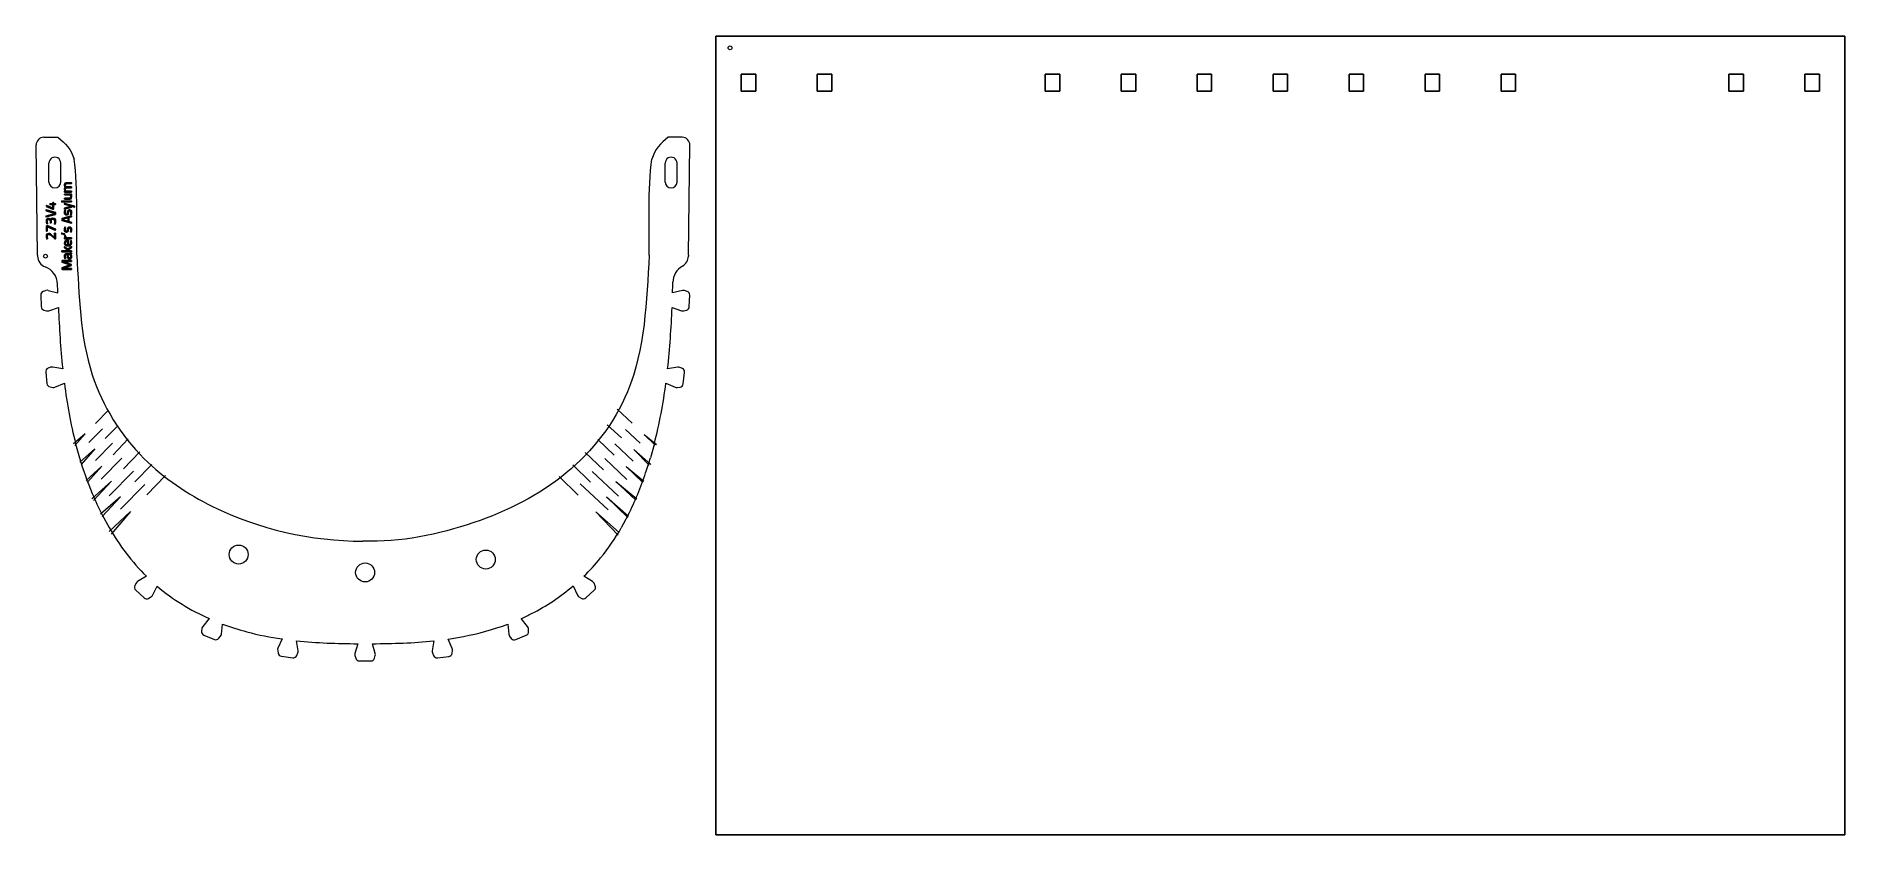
# Model space of a CAD drawing. Header units: millimetres. Extents: x -236 to 240, y -103 to 107.
import ezdxf

# ---------------------------------------------------------------- set-up
doc = ezdxf.new("R2010")
doc.units = ezdxf.units.MM
doc.header["$MEASUREMENT"] = 0
doc.layers.add('Layer 1', color=7, linetype='Continuous')

msp = doc.modelspace()

# ---------------------------------------------------------------- linework, layer by layer
at = {"layer": 'Layer 1', "color": 250, "lineweight": 18}
msp.add_ellipse((-53.0709, 104.3662), major_axis=(0, 0.5), ratio=1, dxfattribs=at)
at = {"layer": 'Layer 1', "color": 250, "lineweight": 9}
msp.add_ellipse((-233.1504, 49.5924), major_axis=(0, 0.5), ratio=1, dxfattribs=at)
at = {"layer": 'Layer 1', "lineweight": 25}
for points in [[(-56.7987, 107.4423), (-56.7987, 107.4423), (-56.7987, -102.5577), (-56.7987, -102.5577)], [(240.2013, 107.4423), (240.2013, 107.4423), (-56.7987, 107.4423), (-56.7987, 107.4423)], [(240.2013, -102.5577), (240.2013, -102.5577), (240.2013, 107.4423), (240.2013, 107.4423)], [(-46.3087, 97.4423), (-46.3087, 97.4423), (-50.1387, 97.4423), (-50.1387, 97.4423)], [(-50.1387, 97.4423), (-50.1387, 97.4423), (-50.1387, 92.9423), (-50.1387, 92.9423)], [(-46.3087, 92.9423), (-46.3087, 92.9423), (-46.3087, 97.4423), (-46.3087, 97.4423)], [(-26.3194, 97.4423), (-26.3194, 97.4423), (-30.1494, 97.4423), (-30.1494, 97.4423)], [(-30.1494, 97.4423), (-30.1494, 97.4423), (-30.1494, 92.9423), (-30.1494, 92.9423)], [(-26.3194, 92.9423), (-26.3194, 92.9423), (-26.3194, 97.4423), (-26.3194, 97.4423)], [(33.6485, 97.4423), (33.6485, 97.4423), (29.8185, 97.4423), (29.8185, 97.4423)], [(29.8185, 97.4423), (29.8185, 97.4423), (29.8185, 92.9423), (29.8185, 92.9423)], [(33.6485, 92.9423), (33.6485, 92.9423), (33.6485, 97.4423), (33.6485, 97.4423)], [(53.6377, 97.4423), (53.6377, 97.4423), (49.8077, 97.4423), (49.8077, 97.4423)], [(49.8077, 97.4423), (49.8077, 97.4423), (49.8077, 92.9423), (49.8077, 92.9423)], [(53.6377, 92.9423), (53.6377, 92.9423), (53.6377, 97.4423), (53.6377, 97.4423)], [(73.627, 97.4423), (73.627, 97.4423), (69.797, 97.4423), (69.797, 97.4423)], [(69.797, 97.4423), (69.797, 97.4423), (69.797, 92.9423), (69.797, 92.9423)], [(73.627, 92.9423), (73.627, 92.9423), (73.627, 97.4423), (73.627, 97.4423)], [(93.6163, 97.4423), (93.6163, 97.4423), (89.7863, 97.4423), (89.7863, 97.4423)], [(89.7863, 97.4423), (89.7863, 97.4423), (89.7863, 92.9423), (89.7863, 92.9423)], [(93.6163, 92.9423), (93.6163, 92.9423), (93.6163, 97.4423), (93.6163, 97.4423)], [(113.6056, 97.4423), (113.6056, 97.4423), (109.7756, 97.4423), (109.7756, 97.4423)], [(109.7756, 97.4423), (109.7756, 97.4423), (109.7756, 92.9423), (109.7756, 92.9423)], [(113.6056, 92.9423), (113.6056, 92.9423), (113.6056, 97.4423), (113.6056, 97.4423)], [(133.5949, 97.4423), (133.5949, 97.4423), (129.7649, 97.4423), (129.7649, 97.4423)], [(129.7649, 97.4423), (129.7649, 97.4423), (129.7649, 92.9423), (129.7649, 92.9423)], [(133.5949, 92.9423), (133.5949, 92.9423), (133.5949, 97.4423), (133.5949, 97.4423)], [(153.5842, 97.4423), (153.5842, 97.4423), (149.7542, 97.4423), (149.7542, 97.4423)], [(149.7542, 97.4423), (149.7542, 97.4423), (149.7542, 92.9423), (149.7542, 92.9423)], [(153.5842, 92.9423), (153.5842, 92.9423), (153.5842, 97.4423), (153.5842, 97.4423)], [(213.552, 97.4423), (213.552, 97.4423), (209.722, 97.4423), (209.722, 97.4423)], [(209.722, 97.4423), (209.722, 97.4423), (209.722, 92.9423), (209.722, 92.9423)], [(213.552, 92.9423), (213.552, 92.9423), (213.552, 97.4423), (213.552, 97.4423)], [(233.5413, 97.4423), (233.5413, 97.4423), (229.7113, 97.4423), (229.7113, 97.4423)], [(229.7113, 97.4423), (229.7113, 97.4423), (229.7113, 92.9423), (229.7113, 92.9423)], [(233.5413, 92.9423), (233.5413, 92.9423), (233.5413, 97.4423), (233.5413, 97.4423)], [(-50.1387, 92.9423), (-50.1387, 92.9423), (-46.3087, 92.9423), (-46.3087, 92.9423)], [(-30.1494, 92.9423), (-30.1494, 92.9423), (-26.3194, 92.9423), (-26.3194, 92.9423)], [(29.8185, 92.9423), (29.8185, 92.9423), (33.6485, 92.9423), (33.6485, 92.9423)], [(49.8077, 92.9423), (49.8077, 92.9423), (53.6377, 92.9423), (53.6377, 92.9423)], [(69.797, 92.9423), (69.797, 92.9423), (73.627, 92.9423), (73.627, 92.9423)], [(89.7863, 92.9423), (89.7863, 92.9423), (93.6163, 92.9423), (93.6163, 92.9423)], [(109.7756, 92.9423), (109.7756, 92.9423), (113.6056, 92.9423), (113.6056, 92.9423)], [(129.7649, 92.9423), (129.7649, 92.9423), (133.5949, 92.9423), (133.5949, 92.9423)], [(149.7542, 92.9423), (149.7542, 92.9423), (153.5842, 92.9423), (153.5842, 92.9423)], [(209.722, 92.9423), (209.722, 92.9423), (213.552, 92.9423), (213.552, 92.9423)], [(229.7113, 92.9423), (229.7113, 92.9423), (233.5413, 92.9423), (233.5413, 92.9423)], [(-56.7987, -102.5577), (-56.7987, -102.5577), (240.2013, -102.5577), (240.2013, -102.5577)]]:
    msp.add_open_spline(points, degree=3, dxfattribs=at)
at = {"layer": 'Layer 1', "color": 250, "lineweight": 9}
for points, knots in [([(-233.609, 80.8628), (-234.1439, 80.8628), (-234.6566, 80.6486), (-235.0323, 80.2679), (-235.0323, 80.2679), (-235.4081, 79.8872), (-235.6158, 79.3718), (-235.6088, 78.837)], [0, 0, 0, 0, 0.33333333, 0.33333333, 0.33333333, 0.33333333, 1, 1, 1, 1]), ([(-63.6615, 78.837), (-63.6546, 79.3718), (-63.8622, 79.8872), (-64.238, 80.2679), (-64.238, 80.2679), (-64.6138, 80.6486), (-65.1264, 80.8628), (-65.6613, 80.8628)], [0, 0, 0, 0, 0.33333333, 0.33333333, 0.33333333, 0.33333333, 1, 1, 1, 1]), ([(-229.1419, 74.0814), (-229.1419, 74.6357), (-229.4376, 75.1479), (-229.9176, 75.425), (-229.9176, 75.425), (-230.3976, 75.7021), (-230.989, 75.7021), (-231.469, 75.425), (-231.469, 75.425), (-231.949, 75.1479), (-232.2447, 74.6357), (-232.2447, 74.0814)], [0, 0, 0, 0, 0.25, 0.25, 0.25, 0.25, 0.5, 0.5, 0.5, 0.5, 1, 1, 1, 1]), ([(-67.0257, 74.0814), (-67.0257, 74.6357), (-67.3214, 75.1479), (-67.8014, 75.425), (-67.8014, 75.425), (-68.2814, 75.7021), (-68.8728, 75.7021), (-69.3528, 75.425), (-69.3528, 75.425), (-69.8328, 75.1479), (-70.1285, 74.6357), (-70.1285, 74.0814)], [0, 0, 0, 0, 0.25, 0.25, 0.25, 0.25, 0.5, 0.5, 0.5, 0.5, 1, 1, 1, 1]), ([(-232.2447, 69.0814), (-232.2447, 68.2246), (-231.5501, 67.5301), (-230.6933, 67.53), (-230.6933, 67.53), (-229.8365, 67.53), (-229.1419, 68.2246), (-229.1419, 69.0814)], [0, 0, 0, 0, 0.33333333, 0.33333333, 0.33333333, 0.33333333, 1, 1, 1, 1]), ([(-70.1285, 69.0814), (-70.1285, 68.2246), (-69.4339, 67.5301), (-68.5771, 67.53), (-68.5771, 67.53), (-67.7203, 67.53), (-67.0257, 68.2246), (-67.0257, 69.0814)], [0, 0, 0, 0, 0.33333333, 0.33333333, 0.33333333, 0.33333333, 1, 1, 1, 1]), ([(-224.9375, 49.8522), (-224.2649, 39.3671), (-224.1467, 28.4802), (-220.864, 18.4167), (-220.864, 18.4167), (-218.1783, 10.1836), (-213.3745, 2.5017), (-207.2031, -3.6501), (-207.2031, -3.6501), (-201.9906, -8.8459), (-195.8024, -12.9502), (-189.2267, -16.1944), (-189.2267, -16.1944), (-176.9588, -22.2467), (-163.3418, -25.3058), (-149.6352, -25.3594)], [0, 0, 0, 0, 0.2, 0.2, 0.2, 0.2, 0.4, 0.4, 0.4, 0.4, 0.6, 0.6, 0.6, 0.6, 1, 1, 1, 1]), ([(-74.3329, 49.8522), (-75.0448, 37.8483), (-75.3853, 25.1245), (-80.0507, 13.9327), (-80.0507, 13.9327), (-83.4746, 5.7191), (-89.2279, -1.6694), (-96.157, -7.3967), (-96.157, -7.3967), (-103.312, -13.3107), (-111.7206, -17.4533), (-120.4666, -20.4637), (-120.4666, -20.4637), (-129.8768, -23.7026), (-139.6776, -25.6307), (-149.6352, -25.3594)], [0, 0, 0, 0, 0.2, 0.2, 0.2, 0.2, 0.4, 0.4, 0.4, 0.4, 0.6, 0.6, 0.6, 0.6, 1, 1, 1, 1]), ([(-224.221, -3.3999), (-223.2743, -6.5889), (-222.1655, -9.7338), (-220.864, -12.8208), (-220.864, -12.8208), (-220.0676, -14.7097), (-219.1991, -16.5768), (-218.2564, -18.4074)], [0, 0, 0, 0, 0.33333333, 0.33333333, 0.33333333, 0.33333333, 1, 1, 1, 1]), ([(-79.8606, -18.4433), (-78.0649, -14.8844), (-76.5546, -11.1696), (-75.2733, -7.3967), (-75.2733, -7.3967), (-74.8223, -6.0686), (-74.3997, -4.7333), (-74.0037, -3.3915)], [0, 0, 0, 0, 0.33333333, 0.33333333, 0.33333333, 0.33333333, 1, 1, 1, 1]), ([(-91.5325, -34.568), (-89.9671, -33.0535), (-88.4916, -31.4501), (-87.1201, -29.7675), (-87.1201, -29.7675), (-85.0861, -27.272), (-83.2808, -24.6021), (-81.6745, -21.8096)], [0, 0, 0, 0, 0.33333333, 0.33333333, 0.33333333, 0.33333333, 1, 1, 1, 1]), ([(-179.839, -28.8557), (-179.839, -27.4749), (-180.9583, -26.3556), (-182.339, -26.3556), (-182.339, -26.3556), (-183.7197, -26.3556), (-184.839, -27.4749), (-184.839, -28.8556), (-184.839, -28.8556), (-184.839, -30.2364), (-183.7198, -31.3557), (-182.339, -31.3557), (-182.339, -31.3557), (-180.9583, -31.3557), (-179.839, -30.2364), (-179.839, -28.8557)], [0, 0, 0, 0, 0.2, 0.2, 0.2, 0.2, 0.4, 0.4, 0.4, 0.4, 0.6, 0.6, 0.6, 0.6, 1, 1, 1, 1]), ([(-114.8343, -30.1707), (-114.8343, -28.79), (-115.9536, -27.6707), (-117.3343, -27.6707), (-117.3343, -27.6707), (-118.715, -27.6707), (-119.8343, -28.79), (-119.8343, -30.1707), (-119.8343, -30.1707), (-119.8343, -31.5514), (-118.715, -32.6706), (-117.3343, -32.6707), (-117.3343, -32.6707), (-115.9536, -32.6707), (-114.8343, -31.5514), (-114.8343, -30.1707)], [0, 0, 0, 0, 0.2, 0.2, 0.2, 0.2, 0.4, 0.4, 0.4, 0.4, 0.6, 0.6, 0.6, 0.6, 1, 1, 1, 1]), ([(-146.5793, -33.5642), (-146.5793, -32.1835), (-147.6986, -31.0643), (-149.0793, -31.0643), (-149.0793, -31.0643), (-150.46, -31.0642), (-151.5793, -32.1835), (-151.5793, -33.5642), (-151.5793, -33.5642), (-151.5793, -34.9449), (-150.46, -36.0642), (-149.0793, -36.0642), (-149.0793, -36.0642), (-147.6986, -36.0642), (-146.5793, -34.9449), (-146.5793, -33.5642)], [0, 0, 0, 0, 0.2, 0.2, 0.2, 0.2, 0.4, 0.4, 0.4, 0.4, 0.6, 0.6, 0.6, 0.6, 1, 1, 1, 1]), ([(-203.8246, -37.1723), (-203.7934, -37.1989), (-203.7622, -37.2254), (-203.731, -37.2519), (-203.731, -37.2519), (-199.6678, -40.7005), (-195.0404, -43.4999), (-190.1295, -45.681)], [0, 0, 0, 0, 0.33333333, 0.33333333, 0.33333333, 0.33333333, 1, 1, 1, 1]), ([(-108.0202, -45.7082), (-107.0985, -45.2959), (-106.1868, -44.8601), (-105.2866, -44.3999), (-105.2866, -44.3999), (-101.3932, -42.4092), (-97.7148, -39.9605), (-94.3661, -37.1305)], [0, 0, 0, 0, 0.33333333, 0.33333333, 0.33333333, 0.33333333, 1, 1, 1, 1]), ([(-186.5915, -47.1288), (-184.482, -47.9213), (-182.3343, -48.6063), (-180.1692, -49.1861), (-180.1692, -49.1861), (-177.1221, -50.002), (-174.0405, -50.6095), (-170.9353, -51.0603)], [0, 0, 0, 0, 0.33333333, 0.33333333, 0.33333333, 0.33333333, 1, 1, 1, 1]), ([(-127.2164, -51.078), (-125.8718, -50.883), (-124.531, -50.6584), (-123.1948, -50.3999), (-123.1948, -50.3999), (-119.2447, -49.6358), (-115.3345, -48.5758), (-111.5562, -47.1588)], [0, 0, 0, 0, 0.33333333, 0.33333333, 0.33333333, 0.33333333, 1, 1, 1, 1])]:
    msp.add_open_spline(points, degree=3, knots=knots, dxfattribs=at)
for points in [[(-235.2337, 49.8525), (-235.2337, 49.8525), (-235.6088, 78.837), (-235.6088, 78.837)], [(-233.609, 80.8628), (-233.609, 80.8628), (-229.9297, 80.8628), (-229.9297, 80.8628)], [(-229.9297, 80.8628), (-227.8886, 79.4039), (-226.4422, 77.4986), (-225.5903, 75.1469)], [(-69.3407, 80.8628), (-71.3817, 79.4039), (-72.8282, 77.4986), (-73.6801, 75.1469)], [(-65.6613, 80.8628), (-65.6613, 80.8628), (-69.3407, 80.8628), (-69.3407, 80.8628)], [(-64.0367, 49.8525), (-64.0367, 49.8525), (-63.6615, 78.837), (-63.6615, 78.837)], [(-232.2447, 69.0814), (-232.2447, 69.0814), (-232.2447, 74.0814), (-232.2447, 74.0814)], [(-229.1419, 69.0814), (-229.1419, 69.0814), (-229.1419, 74.0814), (-229.1419, 74.0814)], [(-224.9375, 49.8522), (-225.0358, 56.3794), (-224.5746, 67.5501), (-225.5903, 75.1469)], [(-74.3329, 49.8522), (-74.2346, 56.3794), (-74.6958, 67.5501), (-73.6801, 75.1469)], [(-70.1285, 69.0814), (-70.1285, 69.0814), (-70.1285, 74.0814), (-70.1285, 74.0814)], [(-67.0257, 69.0814), (-67.0257, 69.0814), (-67.0257, 74.0814), (-67.0257, 74.0814)], [(-235.2337, 49.8525), (-235.2337, 49.8525), (-235.2337, 49.5921), (-235.2337, 49.5921)], [(-235.2337, 49.5921), (-235.2337, 48.3332), (-234.4477, 47.2082), (-233.2656, 46.7752)], [(-65.5678, 46.9764), (-64.6221, 47.5074), (-64.0367, 48.5075), (-64.0367, 49.5921)], [(-64.0367, 49.8525), (-64.0367, 49.8525), (-64.0367, 49.5921), (-64.0367, 49.5921)], [(-229.9879, 42.237), (-230.0518, 44.2769), (-231.3492, 46.0732), (-233.2656, 46.7752)], [(-65.5678, 46.9764), (-67.1079, 46.1115), (-68.0774, 44.4983), (-68.1183, 42.7325)], [(-233.7311, 40.3582), (-234.155, 40.2204), (-234.4364, 39.8186), (-234.4212, 39.3732)], [(-234.4212, 39.3732), (-234.4212, 39.3732), (-234.3184, 36.3575), (-234.3184, 36.3575)], [(-233.7295, 40.3588), (-233.7295, 40.3588), (-233.7311, 40.3582), (-233.7311, 40.3582)], [(-233.7295, 40.3588), (-233.7295, 40.3588), (-233.0402, 40.5816), (-233.0402, 40.5816)], [(-232.4839, 40.5987), (-232.6672, 40.6457), (-232.8601, 40.6398), (-233.0402, 40.5816)], [(-232.4839, 40.5987), (-232.4839, 40.5987), (-229.9121, 39.9339), (-229.9121, 39.9339)], [(-229.9121, 39.9339), (-229.9387, 40.7015), (-229.9638, 41.4693), (-229.9879, 42.237)], [(-68.1921, 39.9301), (-68.1643, 40.8651), (-68.1399, 41.7993), (-68.1183, 42.7325)], [(-65.6001, 40.5825), (-65.6001, 40.5825), (-68.1921, 39.9301), (-68.1921, 39.9301)], [(-65.0439, 40.5628), (-65.2237, 40.6218), (-65.4166, 40.6287), (-65.6001, 40.5825)], [(-64.3557, 40.3367), (-64.3557, 40.3367), (-65.0439, 40.5628), (-65.0439, 40.5628)], [(-63.6685, 39.3478), (-63.6512, 39.7939), (-63.9316, 40.1973), (-64.3557, 40.3367)], [(-63.7856, 36.3326), (-63.7856, 36.3326), (-63.6685, 39.3478), (-63.6685, 39.3478)], [(-234.3184, 36.3575), (-234.3032, 35.9114), (-233.9942, 35.5293), (-233.5611, 35.4213)], [(-233.5611, 35.4213), (-233.5611, 35.4213), (-232.8582, 35.2459), (-232.8582, 35.2459)], [(-232.8582, 35.2459), (-232.6746, 35.2001), (-232.4818, 35.2073), (-232.3021, 35.2667)], [(-232.3021, 35.2667), (-232.3021, 35.2667), (-229.7656, 36.1058), (-229.7656, 36.1058)], [(-229.7656, 36.1058), (-229.5386, 30.743), (-229.2085, 25.3488), (-228.6459, 19.9823)], [(-69.4861, 19.9759), (-68.8947, 25.3333), (-68.5429, 30.7214), (-68.3257, 36.0962)], [(-68.3257, 36.0962), (-68.3257, 36.0962), (-65.808, 35.25), (-65.808, 35.25)], [(-65.808, 35.25), (-65.6281, 35.1895), (-65.4346, 35.1814), (-65.2502, 35.2269)], [(-65.2502, 35.2269), (-65.2502, 35.2269), (-64.5456, 35.4005), (-64.5456, 35.4005)], [(-64.5456, 35.4005), (-64.1128, 35.5071), (-63.8029, 35.8873), (-63.7856, 36.3326)], [(-232.4925, 20.107), (-232.9045, 19.937), (-233.1543, 19.5148), (-233.1049, 19.0718)], [(-233.1049, 19.0718), (-233.1049, 19.0718), (-232.7706, 16.0729), (-232.7706, 16.0729)], [(-231.8217, 20.3838), (-231.8217, 20.3838), (-232.4925, 20.107), (-232.4925, 20.107)], [(-231.2667, 20.4442), (-231.4537, 20.4772), (-231.6462, 20.4562), (-231.8217, 20.3838)], [(-228.6459, 19.9823), (-228.6459, 19.9823), (-231.2667, 20.4442), (-231.2667, 20.4442)], [(-66.8418, 20.4038), (-66.8418, 20.4038), (-69.4861, 19.9759), (-69.4861, 19.9759)], [(-66.2894, 20.3363), (-66.4634, 20.4106), (-66.655, 20.434), (-66.8418, 20.4038)], [(-65.6231, 20.0519), (-65.6231, 20.0519), (-66.2894, 20.3363), (-66.2894, 20.3363)], [(-65.0236, 19.0076), (-64.968, 19.4505), (-65.2126, 19.8766), (-65.6231, 20.0519)], [(-232.7706, 16.0729), (-232.7212, 15.6293), (-232.3837, 15.2722), (-231.9436, 15.1977)], [(-231.9436, 15.1977), (-231.9436, 15.1977), (-231.2293, 15.0769), (-231.2293, 15.0769)], [(-231.2293, 15.0769), (-231.0427, 15.0453), (-230.851, 15.0673), (-230.6764, 15.1404)], [(-230.6764, 15.1404), (-230.6764, 15.1404), (-228.2052, 16.1747), (-228.2052, 16.1747)], [(-228.2052, 16.1747), (-227.5244, 10.8183), (-226.5797, 5.5038), (-225.2412, 0.2904)], [(-72.9837, 0.2997), (-71.6367, 5.5194), (-70.6601, 10.8245), (-69.9485, 16.1709)], [(-69.9485, 16.1709), (-69.9485, 16.1709), (-67.5077, 15.1089), (-67.5077, 15.1089)], [(-67.5077, 15.1089), (-67.3335, 15.0332), (-67.1415, 15.0085), (-66.9539, 15.0379)], [(-66.9539, 15.0379), (-66.9539, 15.0379), (-66.237, 15.1503), (-66.237, 15.1503)], [(-66.237, 15.1503), (-65.7966, 15.2193), (-65.4551, 15.5714), (-65.3996, 16.0136)], [(-65.3996, 16.0136), (-65.3996, 16.0136), (-65.0236, 19.0076), (-65.0236, 19.0076)], [(-225.2412, 0.2904), (-225.2412, 0.2904), (-224.221, -3.3999), (-224.221, -3.3999)], [(-218.2564, -18.4074), (-218.2564, -18.4074), (-216.4192, -21.7621), (-216.4192, -21.7621)], [(-79.8606, -18.4433), (-79.8606, -18.4433), (-81.6745, -21.8096), (-81.6745, -21.8096)], [(-216.4192, -21.7621), (-213.6937, -26.4457), (-210.4448, -30.8114), (-206.6342, -34.5867)], [(-209.6512, -37.0171), (-209.8522, -37.4149), (-209.7657, -37.8978), (-209.4391, -38.201)], [(-209.3239, -36.3695), (-209.3239, -36.3695), (-209.6512, -37.0171), (-209.6512, -37.0171)], [(-208.943, -35.9613), (-209.1061, -36.0584), (-209.2382, -36.2), (-209.3239, -36.3695)], [(-206.6342, -34.5867), (-206.6342, -34.5867), (-208.943, -35.9613), (-208.943, -35.9613)], [(-205.0327, -39.593), (-205.0327, -39.593), (-203.8246, -37.1723), (-203.8246, -37.1723)], [(-94.3661, -37.1305), (-94.3661, -37.1305), (-93.2097, -39.5522), (-93.2097, -39.5522)], [(-89.2358, -35.9903), (-89.2358, -35.9903), (-91.5325, -34.568), (-91.5325, -34.568)], [(-88.8629, -36.4034), (-88.9456, -36.2332), (-89.0749, -36.09), (-89.2358, -35.9903)], [(-88.5463, -37.055), (-88.5463, -37.055), (-88.8629, -36.4034), (-88.8629, -36.4034)], [(-88.7781, -38.2366), (-88.4458, -37.9386), (-88.3512, -37.4564), (-88.5463, -37.055)], [(-209.4391, -38.201), (-209.4391, -38.201), (-207.2277, -40.2541), (-207.2277, -40.2541)], [(-207.2277, -40.2541), (-206.9006, -40.5578), (-206.4118, -40.6079), (-206.0299, -40.377)], [(-206.0299, -40.377), (-206.0299, -40.377), (-205.41, -40.0021), (-205.41, -40.0021)], [(-205.41, -40.0021), (-205.2481, -39.9042), (-205.1172, -39.7623), (-205.0327, -39.593)], [(-93.2097, -39.5522), (-93.1279, -39.7236), (-92.999, -39.8681), (-92.838, -39.9689)], [(-92.838, -39.9689), (-92.838, -39.9689), (-92.223, -40.354), (-92.223, -40.354)], [(-92.223, -40.354), (-91.8453, -40.5906), (-91.3565, -40.5486), (-91.0247, -40.251)], [(-91.0247, -40.251), (-91.0247, -40.251), (-88.7781, -38.2366), (-88.7781, -38.2366)], [(-190.1295, -45.681), (-190.1295, -45.681), (-191.8103, -47.7682), (-191.8103, -47.7682)], [(-186.8798, -49.8102), (-186.8798, -49.8102), (-186.5915, -47.1288), (-186.5915, -47.1288)], [(-111.5562, -47.1588), (-111.5562, -47.1588), (-111.2899, -49.8262), (-111.2899, -49.8262)], [(-106.3435, -47.8231), (-106.3435, -47.8231), (-108.0202, -45.7082), (-108.0202, -45.7082)], [(-192.1063, -49.0046), (-192.1562, -49.4475), (-191.9069, -49.87), (-191.4951, -50.0404)], [(-192.0251, -48.2835), (-192.0251, -48.2835), (-192.1063, -49.0046), (-192.1063, -49.0046)], [(-191.8103, -47.7682), (-191.9293, -47.916), (-192.0039, -48.0948), (-192.0251, -48.2835)], [(-191.4951, -50.0404), (-191.4951, -50.0404), (-188.707, -51.1945), (-188.707, -51.1945)], [(-188.707, -51.1945), (-188.2946, -51.3653), (-187.819, -51.242), (-187.5414, -50.8924)], [(-187.5414, -50.8924), (-187.5414, -50.8924), (-187.0909, -50.3251), (-187.0909, -50.3251)], [(-187.0909, -50.3251), (-186.9733, -50.1769), (-186.9, -49.9983), (-186.8798, -49.8102)], [(-170.9353, -51.0603), (-170.9353, -51.0603), (-172.0092, -53.5048), (-172.0092, -53.5048)], [(-167.1365, -51.5359), (-161.793, -52.1039), (-156.3938, -52.2745), (-150.9944, -52.3068)], [(-166.7167, -54.1893), (-166.7167, -54.1893), (-167.1365, -51.5359), (-167.1365, -51.5359)], [(-150.9944, -52.3068), (-150.9944, -52.3068), (-151.7541, -54.8516), (-151.7541, -54.8516)], [(-147.1581, -52.3091), (-141.7526, -52.2832), (-136.3582, -52.1183), (-131.0153, -51.5526)], [(-146.4176, -54.8773), (-146.4176, -54.8773), (-147.1581, -52.3091), (-147.1581, -52.3091)], [(-131.0153, -51.5526), (-131.0153, -51.5526), (-131.4552, -54.1853), (-131.4552, -54.1853)], [(-126.1568, -53.5477), (-126.1568, -53.5477), (-127.2164, -51.078), (-127.2164, -51.078)], [(-111.2899, -49.8262), (-111.271, -50.0152), (-111.1988, -50.1948), (-111.0816, -50.3442)], [(-111.0816, -50.3442), (-111.0816, -50.3442), (-110.6336, -50.9151), (-110.6336, -50.9151)], [(-110.6336, -50.9151), (-110.3585, -51.2658), (-109.8845, -51.392), (-109.4714, -51.2246)], [(-109.4714, -51.2246), (-109.4714, -51.2246), (-106.6747, -50.0915), (-106.6747, -50.0915)], [(-106.6747, -50.0915), (-106.261, -49.9239), (-106.0085, -49.5024), (-106.0559, -49.0585)], [(-106.1328, -48.3382), (-106.1529, -48.15), (-106.226, -47.9714), (-106.3435, -47.8231)], [(-106.0559, -49.0585), (-106.0559, -49.0585), (-106.1328, -48.3382), (-106.1328, -48.3382)], [(-172.0092, -53.5048), (-172.0856, -53.6786), (-172.1109, -53.8706), (-172.0821, -54.0583)], [(-172.0821, -54.0583), (-172.0821, -54.0583), (-171.9723, -54.7756), (-171.9723, -54.7756)], [(-171.9723, -54.7756), (-171.9049, -55.2162), (-171.554, -55.559), (-171.1119, -55.6161)], [(-171.1119, -55.6161), (-171.1119, -55.6161), (-168.1193, -56.0026), (-168.1193, -56.0026)], [(-168.1193, -56.0026), (-167.6766, -56.0597), (-167.2496, -55.8166), (-167.0729, -55.4067)], [(-167.0729, -55.4067), (-167.0729, -55.4067), (-166.7861, -54.7415), (-166.7861, -54.7415)], [(-166.7861, -54.7415), (-166.7112, -54.5677), (-166.6871, -54.3762), (-166.7167, -54.1893)], [(-151.7541, -54.8516), (-151.8084, -55.0335), (-151.8098, -55.2271), (-151.7582, -55.4099)], [(-151.7582, -55.4099), (-151.7582, -55.4099), (-151.5606, -56.1081), (-151.5606, -56.1081)], [(-151.5606, -56.1081), (-151.4393, -56.537), (-151.0487, -56.8338), (-150.603, -56.8359)], [(-150.603, -56.8359), (-150.603, -56.8359), (-147.5856, -56.8499), (-147.5856, -56.8499)], [(-147.5856, -56.8499), (-147.1392, -56.852), (-146.7455, -56.558), (-146.6208, -56.1294)], [(-146.6208, -56.1294), (-146.6208, -56.1294), (-146.4183, -55.4339), (-146.4183, -55.4339)], [(-146.4183, -55.4339), (-146.3654, -55.2521), (-146.3652, -55.0592), (-146.4176, -54.8773)], [(-131.4552, -54.1853), (-131.4865, -54.3725), (-131.4638, -54.5649), (-131.3898, -54.7397)], [(-131.3898, -54.7397), (-131.3898, -54.7397), (-131.107, -55.408), (-131.107, -55.408)], [(-131.107, -55.408), (-130.9333, -55.8185), (-130.5089, -56.0645), (-130.0664, -56.0112)], [(-130.0664, -56.0112), (-130.0664, -56.0112), (-127.0706, -55.6501), (-127.0706, -55.6501)], [(-127.0706, -55.6501), (-126.6275, -55.5967), (-126.2734, -55.2561), (-126.2028, -54.8153)], [(-126.2028, -54.8153), (-126.2028, -54.8153), (-126.0884, -54.1), (-126.0884, -54.1)], [(-126.0884, -54.1), (-126.0585, -53.9131), (-126.0822, -53.7216), (-126.1568, -53.5477)]]:
    msp.add_open_spline(points, degree=3, dxfattribs=at)
at = {"layer": 'Layer 1', "color": 240}
for points, knots in [([(-226.3594, 66.6776), (-226.3594, 66.6776), (-226.3594, 66.4695), (-226.3594, 66.4695), (-226.3594, 66.4695), (-226.3594, 66.4695), (-228.1233, 66.4695), (-228.1233, 66.4695), (-228.1233, 66.4695), (-228.1233, 66.4695), (-228.1233, 66.6776), (-228.1233, 66.6776), (-228.1233, 66.6776), (-228.1233, 66.6776), (-227.9928, 66.6776), (-227.9928, 66.6776), (-227.9928, 66.6776), (-228.1033, 66.8564), (-228.1586, 67.0469), (-228.1586, 67.2491), (-228.1586, 67.2491), (-228.1586, 67.4514), (-228.0963, 67.5949), (-227.9716, 67.6795), (-227.9716, 67.6795), (-228.0233, 67.7642), (-228.0674, 67.8671), (-228.1039, 67.9882), (-228.1039, 67.9882), (-228.1404, 68.1093), (-228.1586, 68.2181), (-228.1586, 68.3145), (-228.1586, 68.3145), (-228.1586, 68.5497), (-228.0968, 68.7067), (-227.9734, 68.7855), (-227.9734, 68.7855), (-227.8499, 68.8643), (-227.6212, 68.9037), (-227.2872, 68.9037), (-227.2872, 68.9037), (-227.2872, 68.9037), (-226.3594, 68.9037), (-226.3594, 68.9037), (-226.3594, 68.9037), (-226.3594, 68.9037), (-226.3594, 68.6955), (-226.3594, 68.6955), (-226.3594, 68.6955), (-226.3594, 68.6955), (-227.2766, 68.6955), (-227.2766, 68.6955), (-227.2766, 68.6955), (-227.5471, 68.6955), (-227.73, 68.6702), (-227.8252, 68.6197), (-227.8252, 68.6197), (-227.9205, 68.5691), (-227.9681, 68.4592), (-227.9681, 68.2898), (-227.9681, 68.2898), (-227.9681, 68.2052), (-227.9557, 68.1181), (-227.931, 68.0288), (-227.931, 68.0288), (-227.9063, 67.9394), (-227.8811, 67.8712), (-227.8552, 67.8242), (-227.8552, 67.8242), (-227.8552, 67.8242), (-227.8199, 67.7536), (-227.8199, 67.7536), (-227.8199, 67.7536), (-227.7305, 67.7889), (-227.5494, 67.8065), (-227.2766, 67.8065), (-227.2766, 67.8065), (-227.2766, 67.8065), (-226.3594, 67.8065), (-226.3594, 67.8065), (-226.3594, 67.8065), (-226.3594, 67.8065), (-226.3594, 67.5949), (-226.3594, 67.5949), (-226.3594, 67.5949), (-226.3594, 67.5949), (-227.2696, 67.5949), (-227.2696, 67.5949), (-227.2696, 67.5949), (-227.5447, 67.5949), (-227.73, 67.5696), (-227.8252, 67.519), (-227.8252, 67.519), (-227.9205, 67.4684), (-227.9681, 67.3597), (-227.9681, 67.1927), (-227.9681, 67.1927), (-227.9681, 67.1104), (-227.9557, 67.0263), (-227.931, 66.9404), (-227.931, 66.9404), (-227.9063, 66.8546), (-227.8811, 66.7893), (-227.8552, 66.7447), (-227.8552, 66.7447), (-227.8552, 66.7447), (-227.8199, 66.6776), (-227.8199, 66.6776), (-227.8199, 66.6776), (-227.8199, 66.6776), (-226.3594, 66.6776), (-226.3594, 66.6776)], [0, 0, 0, 0, 0.03448276, 0.03448276, 0.03448276, 0.03448276, 0.06896552, 0.06896552, 0.06896552, 0.06896552, 0.10344828, 0.10344828, 0.10344828, 0.10344828, 0.13793103, 0.13793103, 0.13793103, 0.13793103, 0.17241379, 0.17241379, 0.17241379, 0.17241379, 0.20689655, 0.20689655, 0.20689655, 0.20689655, 0.24137931, 0.24137931, 0.24137931, 0.24137931, 0.27586207, 0.27586207, 0.27586207, 0.27586207, 0.31034483, 0.31034483, 0.31034483, 0.31034483, 0.34482759, 0.34482759, 0.34482759, 0.34482759, 0.37931034, 0.37931034, 0.37931034, 0.37931034, 0.4137931, 0.4137931, 0.4137931, 0.4137931, 0.44827586, 0.44827586, 0.44827586, 0.44827586, 0.48275862, 0.48275862, 0.48275862, 0.48275862, 0.51724138, 0.51724138, 0.51724138, 0.51724138, 0.55172414, 0.55172414, 0.55172414, 0.55172414, 0.5862069, 0.5862069, 0.5862069, 0.5862069, 0.62068966, 0.62068966, 0.62068966, 0.62068966, 0.65517241, 0.65517241, 0.65517241, 0.65517241, 0.68965517, 0.68965517, 0.68965517, 0.68965517, 0.72413793, 0.72413793, 0.72413793, 0.72413793, 0.75862069, 0.75862069, 0.75862069, 0.75862069, 0.79310345, 0.79310345, 0.79310345, 0.79310345, 0.82758621, 0.82758621, 0.82758621, 0.82758621, 0.86206897, 0.86206897, 0.86206897, 0.86206897, 0.89655172, 0.89655172, 0.89655172, 0.89655172, 0.93103448, 0.93103448, 0.93103448, 0.93103448, 1, 1, 1, 1]), ([(-230.5606, 63.149), (-230.5606, 63.149), (-231.0333, 63.149), (-231.0333, 63.149), (-231.0333, 63.149), (-231.0333, 63.149), (-231.0333, 61.9848), (-231.0333, 61.9848), (-231.0333, 61.9848), (-231.0333, 61.9848), (-231.2027, 61.9848), (-231.2027, 61.9848), (-231.2027, 61.9848), (-231.2027, 61.9848), (-232.8889, 62.6692), (-232.8889, 62.6692), (-232.8889, 62.6692), (-232.8889, 62.6692), (-232.8889, 62.9091), (-232.8889, 62.9091), (-232.8889, 62.9091), (-232.8889, 62.9091), (-231.2274, 62.2212), (-231.2274, 62.2212), (-231.2274, 62.2212), (-231.2274, 62.2212), (-231.2274, 63.149), (-231.2274, 63.149), (-231.2274, 63.149), (-231.2274, 63.149), (-231.9717, 63.149), (-231.9717, 63.149), (-231.9717, 63.149), (-231.9717, 63.149), (-231.9717, 63.3677), (-231.9717, 63.3677), (-231.9717, 63.3677), (-231.9717, 63.3677), (-231.2274, 63.3677), (-231.2274, 63.3677), (-231.2274, 63.3677), (-231.2274, 63.3677), (-231.2274, 63.6817), (-231.2274, 63.6817), (-231.2274, 63.6817), (-231.2274, 63.6817), (-231.0333, 63.6817), (-231.0333, 63.6817), (-231.0333, 63.6817), (-231.0333, 63.6817), (-231.0333, 63.3677), (-231.0333, 63.3677), (-231.0333, 63.3677), (-231.0333, 63.3677), (-230.5606, 63.3677), (-230.5606, 63.3677), (-230.5606, 63.3677), (-230.5606, 63.3677), (-230.5606, 63.149), (-230.5606, 63.149)], [0, 0, 0, 0, 0.0625, 0.0625, 0.0625, 0.0625, 0.125, 0.125, 0.125, 0.125, 0.1875, 0.1875, 0.1875, 0.1875, 0.25, 0.25, 0.25, 0.25, 0.3125, 0.3125, 0.3125, 0.3125, 0.375, 0.375, 0.375, 0.375, 0.4375, 0.4375, 0.4375, 0.4375, 0.5, 0.5, 0.5, 0.5, 0.5625, 0.5625, 0.5625, 0.5625, 0.625, 0.625, 0.625, 0.625, 0.6875, 0.6875, 0.6875, 0.6875, 0.75, 0.75, 0.75, 0.75, 0.8125, 0.8125, 0.8125, 0.8125, 0.875, 0.875, 0.875, 0.875, 1, 1, 1, 1]), ([(-226.3594, 63.859), (-226.3594, 63.859), (-228.9065, 63.859), (-228.9065, 63.859), (-228.9065, 63.859), (-228.9065, 63.859), (-228.9065, 64.0671), (-228.9065, 64.0671), (-228.9065, 64.0671), (-228.9065, 64.0671), (-226.3594, 64.0671), (-226.3594, 64.0671), (-226.3594, 64.0671), (-226.3594, 64.0671), (-226.3594, 63.859), (-226.3594, 63.859)], [0, 0, 0, 0, 0.2, 0.2, 0.2, 0.2, 0.4, 0.4, 0.4, 0.4, 0.6, 0.6, 0.6, 0.6, 1, 1, 1, 1]), ([(-228.1233, 65.7322), (-228.1233, 65.7322), (-228.1233, 65.9403), (-228.1233, 65.9403), (-228.1233, 65.9403), (-228.1233, 65.9403), (-226.3594, 65.9403), (-226.3594, 65.9403), (-226.3594, 65.9403), (-226.3594, 65.9403), (-226.3594, 65.7322), (-226.3594, 65.7322), (-226.3594, 65.7322), (-226.3594, 65.7322), (-226.4899, 65.7322), (-226.4899, 65.7322), (-226.4899, 65.7322), (-226.3794, 65.5511), (-226.3241, 65.37), (-226.3241, 65.1889), (-226.3241, 65.1889), (-226.3241, 64.949), (-226.3853, 64.7908), (-226.5076, 64.7144), (-226.5076, 64.7144), (-226.6299, 64.638), (-226.8615, 64.5997), (-227.2025, 64.5997), (-227.2025, 64.5997), (-227.2025, 64.5997), (-228.1233, 64.5997), (-228.1233, 64.5997), (-228.1233, 64.5997), (-228.1233, 64.5997), (-228.1233, 64.8079), (-228.1233, 64.8079), (-228.1233, 64.8079), (-228.1233, 64.8079), (-227.2061, 64.8079), (-227.2061, 64.8079), (-227.2061, 64.8079), (-226.9333, 64.8079), (-226.7498, 64.8332), (-226.6557, 64.8837), (-226.6557, 64.8837), (-226.5617, 64.9343), (-226.5146, 65.0442), (-226.5146, 65.2136), (-226.5146, 65.2136), (-226.5146, 65.2959), (-226.527, 65.3806), (-226.5517, 65.4676), (-226.5517, 65.4676), (-226.5764, 65.5546), (-226.6016, 65.6205), (-226.6275, 65.6651), (-226.6275, 65.6651), (-226.6275, 65.6651), (-226.6628, 65.7322), (-226.6628, 65.7322), (-226.6628, 65.7322), (-226.6628, 65.7322), (-228.1233, 65.7322), (-228.1233, 65.7322)], [0, 0, 0, 0, 0.05882353, 0.05882353, 0.05882353, 0.05882353, 0.11764706, 0.11764706, 0.11764706, 0.11764706, 0.17647059, 0.17647059, 0.17647059, 0.17647059, 0.23529412, 0.23529412, 0.23529412, 0.23529412, 0.29411765, 0.29411765, 0.29411765, 0.29411765, 0.35294118, 0.35294118, 0.35294118, 0.35294118, 0.41176471, 0.41176471, 0.41176471, 0.41176471, 0.47058824, 0.47058824, 0.47058824, 0.47058824, 0.52941176, 0.52941176, 0.52941176, 0.52941176, 0.58823529, 0.58823529, 0.58823529, 0.58823529, 0.64705882, 0.64705882, 0.64705882, 0.64705882, 0.70588235, 0.70588235, 0.70588235, 0.70588235, 0.76470588, 0.76470588, 0.76470588, 0.76470588, 0.82352941, 0.82352941, 0.82352941, 0.82352941, 0.88235294, 0.88235294, 0.88235294, 0.88235294, 1, 1, 1, 1]), ([(-228.1233, 61.9822), (-228.1233, 61.9822), (-228.1233, 62.1973), (-228.1233, 62.1973), (-228.1233, 62.1973), (-228.1233, 62.1973), (-226.5428, 62.6665), (-226.5428, 62.6665), (-226.5428, 62.6665), (-226.5428, 62.6665), (-226.5428, 62.7935), (-226.5428, 62.7935), (-226.5428, 62.7935), (-226.5428, 62.7935), (-228.1233, 63.2663), (-228.1233, 63.2663), (-228.1233, 63.2663), (-228.1233, 63.2663), (-228.1233, 63.4815), (-228.1233, 63.4815), (-228.1233, 63.4815), (-228.1233, 63.4815), (-225.5656, 62.7195), (-225.5656, 62.7195), (-225.5656, 62.7195), (-225.5656, 62.7195), (-225.5656, 62.5078), (-225.5656, 62.5078), (-225.5656, 62.5078), (-225.5656, 62.5078), (-226.3594, 62.7442), (-226.3594, 62.7442), (-226.3594, 62.7442), (-226.3594, 62.7442), (-226.3594, 62.5007), (-226.3594, 62.5007), (-226.3594, 62.5007), (-226.3594, 62.5007), (-228.1233, 61.9822), (-228.1233, 61.9822)], [0, 0, 0, 0, 0.09090909, 0.09090909, 0.09090909, 0.09090909, 0.18181818, 0.18181818, 0.18181818, 0.18181818, 0.27272727, 0.27272727, 0.27272727, 0.27272727, 0.36363636, 0.36363636, 0.36363636, 0.36363636, 0.45454545, 0.45454545, 0.45454545, 0.45454545, 0.54545455, 0.54545455, 0.54545455, 0.54545455, 0.63636364, 0.63636364, 0.63636364, 0.63636364, 0.72727273, 0.72727273, 0.72727273, 0.72727273, 0.81818182, 0.81818182, 0.81818182, 0.81818182, 1, 1, 1, 1]), ([(-233.0124, 61.5262), (-233.0124, 61.5262), (-233.0124, 61.7485), (-233.0124, 61.7485), (-233.0124, 61.7485), (-233.0124, 61.7485), (-230.5606, 61.0923), (-230.5606, 61.0923), (-230.5606, 61.0923), (-230.5606, 61.0923), (-230.5606, 60.5596), (-230.5606, 60.5596), (-230.5606, 60.5596), (-230.5606, 60.5596), (-233.0124, 59.8999), (-233.0124, 59.8999), (-233.0124, 59.8999), (-233.0124, 59.8999), (-233.0124, 60.1257), (-233.0124, 60.1257), (-233.0124, 60.1257), (-233.0124, 60.1257), (-230.7546, 60.7219), (-230.7546, 60.7219), (-230.7546, 60.7219), (-230.7546, 60.7219), (-230.7546, 60.93), (-230.7546, 60.93), (-230.7546, 60.93), (-230.7546, 60.93), (-233.0124, 61.5262), (-233.0124, 61.5262)], [0, 0, 0, 0, 0.11111111, 0.11111111, 0.11111111, 0.11111111, 0.22222222, 0.22222222, 0.22222222, 0.22222222, 0.33333333, 0.33333333, 0.33333333, 0.33333333, 0.44444444, 0.44444444, 0.44444444, 0.44444444, 0.55555556, 0.55555556, 0.55555556, 0.55555556, 0.66666667, 0.66666667, 0.66666667, 0.66666667, 0.77777778, 0.77777778, 0.77777778, 0.77777778, 1, 1, 1, 1]), ([(-232.836, 58.0972), (-232.8948, 58.3183), (-232.9242, 58.5529), (-232.9242, 58.801), (-232.9242, 58.801), (-232.9242, 59.0491), (-232.8772, 59.229), (-232.7831, 59.3407), (-232.7831, 59.3407), (-232.689, 59.4524), (-232.5373, 59.5083), (-232.328, 59.5083), (-232.328, 59.5083), (-232.0952, 59.5083), (-231.9247, 59.4001), (-231.8165, 59.1837), (-231.8165, 59.1837), (-231.8165, 59.1837), (-231.7953, 59.1414), (-231.7953, 59.1414), (-231.7953, 59.1414), (-231.7506, 59.2849), (-231.6883, 59.3919), (-231.6084, 59.4624), (-231.6084, 59.4624), (-231.5284, 59.533), (-231.3979, 59.5683), (-231.2168, 59.5683), (-231.2168, 59.5683), (-230.9839, 59.5683), (-230.8105, 59.5077), (-230.6964, 59.3866), (-230.6964, 59.3866), (-230.5824, 59.2655), (-230.5253, 59.0767), (-230.5253, 58.8204), (-230.5253, 58.8204), (-230.5253, 58.5993), (-230.5488, 58.3806), (-230.5959, 58.1642), (-230.5959, 58.1642), (-230.5959, 58.1642), (-230.617, 58.0584), (-230.617, 58.0584), (-230.617, 58.0584), (-230.617, 58.0584), (-230.8005, 58.0795), (-230.8005, 58.0795), (-230.8005, 58.0795), (-230.7487, 58.3312), (-230.7229, 58.5723), (-230.7229, 58.8027), (-230.7229, 58.8027), (-230.7229, 59.1626), (-230.884, 59.3425), (-231.2062, 59.3425), (-231.2062, 59.3425), (-231.5072, 59.3425), (-231.666, 59.172), (-231.6824, 58.831), (-231.6824, 58.831), (-231.6824, 58.831), (-231.6824, 58.3582), (-231.6824, 58.3582), (-231.6824, 58.3582), (-231.6824, 58.3582), (-231.8729, 58.3582), (-231.8729, 58.3582), (-231.8729, 58.3582), (-231.8729, 58.3582), (-231.8729, 58.8274), (-231.8729, 58.8274), (-231.8729, 58.8274), (-231.8729, 58.9333), (-231.9141, 59.0356), (-231.9964, 59.1344), (-231.9964, 59.1344), (-232.0787, 59.2331), (-232.1904, 59.2825), (-232.3316, 59.2825), (-232.3316, 59.2825), (-232.4727, 59.2825), (-232.5744, 59.2443), (-232.6367, 59.1679), (-232.6367, 59.1679), (-232.699, 59.0914), (-232.7302, 58.9603), (-232.7302, 58.7745), (-232.7302, 58.7745), (-232.7302, 58.5887), (-232.7114, 58.3994), (-232.6738, 58.2065), (-232.6738, 58.2065), (-232.6738, 58.2065), (-232.6561, 58.1184), (-232.6561, 58.1184), (-232.6561, 58.1184), (-232.6561, 58.1184), (-232.836, 58.0972), (-232.836, 58.0972)], [0, 0, 0, 0, 0.03846154, 0.03846154, 0.03846154, 0.03846154, 0.07692308, 0.07692308, 0.07692308, 0.07692308, 0.11538462, 0.11538462, 0.11538462, 0.11538462, 0.15384615, 0.15384615, 0.15384615, 0.15384615, 0.19230769, 0.19230769, 0.19230769, 0.19230769, 0.23076923, 0.23076923, 0.23076923, 0.23076923, 0.26923077, 0.26923077, 0.26923077, 0.26923077, 0.30769231, 0.30769231, 0.30769231, 0.30769231, 0.34615385, 0.34615385, 0.34615385, 0.34615385, 0.38461538, 0.38461538, 0.38461538, 0.38461538, 0.42307692, 0.42307692, 0.42307692, 0.42307692, 0.46153846, 0.46153846, 0.46153846, 0.46153846, 0.5, 0.5, 0.5, 0.5, 0.53846154, 0.53846154, 0.53846154, 0.53846154, 0.57692308, 0.57692308, 0.57692308, 0.57692308, 0.61538462, 0.61538462, 0.61538462, 0.61538462, 0.65384615, 0.65384615, 0.65384615, 0.65384615, 0.69230769, 0.69230769, 0.69230769, 0.69230769, 0.73076923, 0.73076923, 0.73076923, 0.73076923, 0.76923077, 0.76923077, 0.76923077, 0.76923077, 0.80769231, 0.80769231, 0.80769231, 0.80769231, 0.84615385, 0.84615385, 0.84615385, 0.84615385, 0.88461538, 0.88461538, 0.88461538, 0.88461538, 0.92307692, 0.92307692, 0.92307692, 0.92307692, 1, 1, 1, 1]), ([(-232.6914, 56.1357), (-232.6914, 56.1357), (-232.8889, 56.1357), (-232.8889, 56.1357), (-232.8889, 56.1357), (-232.8889, 56.1357), (-232.8889, 57.5715), (-232.8889, 57.5715), (-232.8889, 57.5715), (-232.8889, 57.5715), (-232.5785, 57.5715), (-232.5785, 57.5715), (-232.5785, 57.5715), (-232.5785, 57.5715), (-230.5253, 56.6578), (-230.5253, 56.6578), (-230.5253, 56.6578), (-230.5253, 56.6578), (-230.5959, 56.4497), (-230.5959, 56.4497), (-230.5959, 56.4497), (-230.5959, 56.4497), (-232.5997, 57.3493), (-232.5997, 57.3493), (-232.5997, 57.3493), (-232.5997, 57.3493), (-232.6914, 57.3493), (-232.6914, 57.3493), (-232.6914, 57.3493), (-232.6914, 57.3493), (-232.6914, 56.1357), (-232.6914, 56.1357)], [0, 0, 0, 0, 0.11111111, 0.11111111, 0.11111111, 0.11111111, 0.22222222, 0.22222222, 0.22222222, 0.22222222, 0.33333333, 0.33333333, 0.33333333, 0.33333333, 0.44444444, 0.44444444, 0.44444444, 0.44444444, 0.55555556, 0.55555556, 0.55555556, 0.55555556, 0.66666667, 0.66666667, 0.66666667, 0.66666667, 0.77777778, 0.77777778, 0.77777778, 0.77777778, 1, 1, 1, 1]), ([(-226.3594, 58.2709), (-226.3594, 58.2709), (-228.8112, 58.9765), (-228.8112, 58.9765), (-228.8112, 58.9765), (-228.8112, 58.9765), (-228.8112, 59.488), (-228.8112, 59.488), (-228.8112, 59.488), (-228.8112, 59.488), (-226.3594, 60.19), (-226.3594, 60.19), (-226.3594, 60.19), (-226.3594, 60.19), (-226.3594, 59.9748), (-226.3594, 59.9748), (-226.3594, 59.9748), (-226.3594, 59.9748), (-227.0367, 59.7773), (-227.0367, 59.7773), (-227.0367, 59.7773), (-227.0367, 59.7773), (-227.0367, 58.6836), (-227.0367, 58.6836), (-227.0367, 58.6836), (-227.0367, 58.6836), (-226.3594, 58.4896), (-226.3594, 58.4896), (-226.3594, 58.4896), (-226.3594, 58.4896), (-226.3594, 58.2709), (-226.3594, 58.2709)], [0, 0, 0, 0, 0.11111111, 0.11111111, 0.11111111, 0.11111111, 0.22222222, 0.22222222, 0.22222222, 0.22222222, 0.33333333, 0.33333333, 0.33333333, 0.33333333, 0.44444444, 0.44444444, 0.44444444, 0.44444444, 0.55555556, 0.55555556, 0.55555556, 0.55555556, 0.66666667, 0.66666667, 0.66666667, 0.66666667, 0.77777778, 0.77777778, 0.77777778, 0.77777778, 1, 1, 1, 1]), ([(-228.6207, 59.1352), (-228.6207, 59.1352), (-227.2308, 58.7366), (-227.2308, 58.7366), (-227.2308, 58.7366), (-227.2308, 58.7366), (-227.2308, 59.7243), (-227.2308, 59.7243), (-227.2308, 59.7243), (-227.2308, 59.7243), (-228.6207, 59.3257), (-228.6207, 59.3257), (-228.6207, 59.3257), (-228.6207, 59.3257), (-228.6207, 59.1352), (-228.6207, 59.1352)], [0, 0, 0, 0, 0.2, 0.2, 0.2, 0.2, 0.4, 0.4, 0.4, 0.4, 0.6, 0.6, 0.6, 0.6, 1, 1, 1, 1]), ([(-227.9645, 61.0755), (-227.9645, 60.798), (-227.8646, 60.6592), (-227.6647, 60.6592), (-227.6647, 60.6592), (-227.573, 60.6592), (-227.5083, 60.6898), (-227.4707, 60.7509), (-227.4707, 60.7509), (-227.433, 60.8121), (-227.396, 60.9502), (-227.3595, 61.1654), (-227.3595, 61.1654), (-227.3231, 61.3806), (-227.2731, 61.5323), (-227.2096, 61.6205), (-227.2096, 61.6205), (-227.1461, 61.7087), (-227.0244, 61.7528), (-226.8445, 61.7528), (-226.8445, 61.7528), (-226.6646, 61.7528), (-226.5329, 61.6952), (-226.4494, 61.58), (-226.4494, 61.58), (-226.3659, 61.4647), (-226.3241, 61.2954), (-226.3241, 61.072), (-226.3241, 61.072), (-226.3241, 60.9426), (-226.3406, 60.7756), (-226.3735, 60.571), (-226.3735, 60.571), (-226.3735, 60.571), (-226.3876, 60.4687), (-226.3876, 60.4687), (-226.3876, 60.4687), (-226.3876, 60.4687), (-226.5746, 60.4828), (-226.5746, 60.4828), (-226.5746, 60.4828), (-226.5346, 60.7462), (-226.5146, 60.9485), (-226.5146, 61.0896), (-226.5146, 61.0896), (-226.5146, 61.2307), (-226.5393, 61.3407), (-226.5887, 61.4194), (-226.5887, 61.4194), (-226.6381, 61.4982), (-226.7216, 61.5376), (-226.8392, 61.5376), (-226.8392, 61.5376), (-226.9568, 61.5376), (-227.035, 61.5053), (-227.0738, 61.4406), (-227.0738, 61.4406), (-227.1126, 61.3759), (-227.1485, 61.2372), (-227.1814, 61.0243), (-227.1814, 61.0243), (-227.2143, 60.8115), (-227.2613, 60.6616), (-227.3225, 60.5745), (-227.3225, 60.5745), (-227.3836, 60.4875), (-227.4989, 60.444), (-227.6682, 60.444), (-227.6682, 60.444), (-227.8375, 60.444), (-227.961, 60.504), (-228.0386, 60.6239), (-228.0386, 60.6239), (-228.1162, 60.7439), (-228.1551, 60.892), (-228.1551, 61.0684), (-228.1551, 61.0684), (-228.1551, 61.2095), (-228.1398, 61.3859), (-228.1092, 61.5976), (-228.1092, 61.5976), (-228.1092, 61.5976), (-228.0951, 61.6928), (-228.0951, 61.6928), (-228.0951, 61.6928), (-228.0951, 61.6928), (-227.9081, 61.6858), (-227.9081, 61.6858), (-227.9081, 61.6858), (-227.9457, 61.4341), (-227.9645, 61.2307), (-227.9645, 61.0755)], [0, 0, 0, 0, 0.04166667, 0.04166667, 0.04166667, 0.04166667, 0.08333333, 0.08333333, 0.08333333, 0.08333333, 0.125, 0.125, 0.125, 0.125, 0.16666667, 0.16666667, 0.16666667, 0.16666667, 0.20833333, 0.20833333, 0.20833333, 0.20833333, 0.25, 0.25, 0.25, 0.25, 0.29166667, 0.29166667, 0.29166667, 0.29166667, 0.33333333, 0.33333333, 0.33333333, 0.33333333, 0.375, 0.375, 0.375, 0.375, 0.41666667, 0.41666667, 0.41666667, 0.41666667, 0.45833333, 0.45833333, 0.45833333, 0.45833333, 0.5, 0.5, 0.5, 0.5, 0.54166667, 0.54166667, 0.54166667, 0.54166667, 0.58333333, 0.58333333, 0.58333333, 0.58333333, 0.625, 0.625, 0.625, 0.625, 0.66666667, 0.66666667, 0.66666667, 0.66666667, 0.70833333, 0.70833333, 0.70833333, 0.70833333, 0.75, 0.75, 0.75, 0.75, 0.79166667, 0.79166667, 0.79166667, 0.79166667, 0.83333333, 0.83333333, 0.83333333, 0.83333333, 0.875, 0.875, 0.875, 0.875, 0.91666667, 0.91666667, 0.91666667, 0.91666667, 1, 1, 1, 1]), ([(-227.9645, 56.567), (-227.9645, 56.2895), (-227.8646, 56.1507), (-227.6647, 56.1507), (-227.6647, 56.1507), (-227.573, 56.1507), (-227.5083, 56.1813), (-227.4707, 56.2424), (-227.4707, 56.2424), (-227.433, 56.3036), (-227.396, 56.4417), (-227.3595, 56.6569), (-227.3595, 56.6569), (-227.3231, 56.8721), (-227.2731, 57.0238), (-227.2096, 57.112), (-227.2096, 57.112), (-227.1461, 57.2002), (-227.0244, 57.2443), (-226.8445, 57.2443), (-226.8445, 57.2443), (-226.6646, 57.2443), (-226.5329, 57.1867), (-226.4494, 57.0715), (-226.4494, 57.0715), (-226.3659, 56.9562), (-226.3241, 56.7869), (-226.3241, 56.5635), (-226.3241, 56.5635), (-226.3241, 56.4341), (-226.3406, 56.2671), (-226.3735, 56.0625), (-226.3735, 56.0625), (-226.3735, 56.0625), (-226.3876, 55.9602), (-226.3876, 55.9602), (-226.3876, 55.9602), (-226.3876, 55.9602), (-226.5746, 55.9743), (-226.5746, 55.9743), (-226.5746, 55.9743), (-226.5346, 56.2377), (-226.5146, 56.44), (-226.5146, 56.5811), (-226.5146, 56.5811), (-226.5146, 56.7222), (-226.5393, 56.8322), (-226.5887, 56.9109), (-226.5887, 56.9109), (-226.6381, 56.9897), (-226.7216, 57.0291), (-226.8392, 57.0291), (-226.8392, 57.0291), (-226.9568, 57.0291), (-227.035, 56.9968), (-227.0738, 56.9321), (-227.0738, 56.9321), (-227.1126, 56.8674), (-227.1485, 56.7287), (-227.1814, 56.5158), (-227.1814, 56.5158), (-227.2143, 56.303), (-227.2613, 56.1531), (-227.3225, 56.066), (-227.3225, 56.066), (-227.3836, 55.979), (-227.4989, 55.9355), (-227.6682, 55.9355), (-227.6682, 55.9355), (-227.8375, 55.9355), (-227.961, 55.9955), (-228.0386, 56.1154), (-228.0386, 56.1154), (-228.1162, 56.2354), (-228.1551, 56.3835), (-228.1551, 56.5599), (-228.1551, 56.5599), (-228.1551, 56.701), (-228.1398, 56.8774), (-228.1092, 57.0891), (-228.1092, 57.0891), (-228.1092, 57.0891), (-228.0951, 57.1843), (-228.0951, 57.1843), (-228.0951, 57.1843), (-228.0951, 57.1843), (-227.9081, 57.1773), (-227.9081, 57.1773), (-227.9081, 57.1773), (-227.9457, 56.9256), (-227.9645, 56.7222), (-227.9645, 56.567)], [0, 0, 0, 0, 0.04166667, 0.04166667, 0.04166667, 0.04166667, 0.08333333, 0.08333333, 0.08333333, 0.08333333, 0.125, 0.125, 0.125, 0.125, 0.16666667, 0.16666667, 0.16666667, 0.16666667, 0.20833333, 0.20833333, 0.20833333, 0.20833333, 0.25, 0.25, 0.25, 0.25, 0.29166667, 0.29166667, 0.29166667, 0.29166667, 0.33333333, 0.33333333, 0.33333333, 0.33333333, 0.375, 0.375, 0.375, 0.375, 0.41666667, 0.41666667, 0.41666667, 0.41666667, 0.45833333, 0.45833333, 0.45833333, 0.45833333, 0.5, 0.5, 0.5, 0.5, 0.54166667, 0.54166667, 0.54166667, 0.54166667, 0.58333333, 0.58333333, 0.58333333, 0.58333333, 0.625, 0.625, 0.625, 0.625, 0.66666667, 0.66666667, 0.66666667, 0.66666667, 0.70833333, 0.70833333, 0.70833333, 0.70833333, 0.75, 0.75, 0.75, 0.75, 0.79166667, 0.79166667, 0.79166667, 0.79166667, 0.83333333, 0.83333333, 0.83333333, 0.83333333, 0.875, 0.875, 0.875, 0.875, 0.91666667, 0.91666667, 0.91666667, 0.91666667, 1, 1, 1, 1]), ([(-230.5606, 55.6135), (-230.5606, 55.6135), (-230.5606, 54.1283), (-230.5606, 54.1283), (-230.5606, 54.1283), (-230.5606, 54.1283), (-230.744, 54.1283), (-230.744, 54.1283), (-230.744, 54.1283), (-230.744, 54.1283), (-231.5131, 54.8551), (-231.5131, 54.8551), (-231.5131, 54.8551), (-231.6378, 54.9727), (-231.7312, 55.0579), (-231.7936, 55.1108), (-231.7936, 55.1108), (-231.8559, 55.1638), (-231.9317, 55.212), (-232.0211, 55.2555), (-232.0211, 55.2555), (-232.1105, 55.299), (-232.201, 55.3207), (-232.2927, 55.3207), (-232.2927, 55.3207), (-232.4503, 55.3207), (-232.562, 55.2766), (-232.6279, 55.1884), (-232.6279, 55.1884), (-232.6937, 55.1003), (-232.7267, 54.9644), (-232.7267, 54.781), (-232.7267, 54.781), (-232.7267, 54.6258), (-232.7055, 54.4529), (-232.6632, 54.2624), (-232.6632, 54.2624), (-232.6632, 54.2624), (-232.642, 54.1672), (-232.642, 54.1672), (-232.642, 54.1672), (-232.642, 54.1672), (-232.829, 54.1495), (-232.829, 54.1495), (-232.829, 54.1495), (-232.8925, 54.3706), (-232.9242, 54.5981), (-232.9242, 54.8321), (-232.9242, 54.8321), (-232.9242, 55.0662), (-232.8754, 55.2437), (-232.7778, 55.3648), (-232.7778, 55.3648), (-232.6802, 55.486), (-232.5244, 55.5465), (-232.3104, 55.5465), (-232.3104, 55.5465), (-232.1481, 55.5465), (-232.007, 55.5101), (-231.8871, 55.4372), (-231.8871, 55.4372), (-231.7671, 55.3643), (-231.6213, 55.242), (-231.4496, 55.0703), (-231.4496, 55.0703), (-231.4496, 55.0703), (-230.7511, 54.3929), (-230.7511, 54.3929), (-230.7511, 54.3929), (-230.7511, 54.3929), (-230.7511, 55.6135), (-230.7511, 55.6135), (-230.7511, 55.6135), (-230.7511, 55.6135), (-230.5606, 55.6135), (-230.5606, 55.6135)], [0, 0, 0, 0, 0.05, 0.05, 0.05, 0.05, 0.1, 0.1, 0.1, 0.1, 0.15, 0.15, 0.15, 0.15, 0.2, 0.2, 0.2, 0.2, 0.25, 0.25, 0.25, 0.25, 0.3, 0.3, 0.3, 0.3, 0.35, 0.35, 0.35, 0.35, 0.4, 0.4, 0.4, 0.4, 0.45, 0.45, 0.45, 0.45, 0.5, 0.5, 0.5, 0.5, 0.55, 0.55, 0.55, 0.55, 0.6, 0.6, 0.6, 0.6, 0.65, 0.65, 0.65, 0.65, 0.7, 0.7, 0.7, 0.7, 0.75, 0.75, 0.75, 0.75, 0.8, 0.8, 0.8, 0.8, 0.85, 0.85, 0.85, 0.85, 0.9, 0.9, 0.9, 0.9, 1, 1, 1, 1]), ([(-228.1339, 55.3005), (-228.1339, 55.3005), (-228.8782, 55.4487), (-228.8782, 55.4487), (-228.8782, 55.4487), (-228.8782, 55.4487), (-228.8782, 55.6744), (-228.8782, 55.6744), (-228.8782, 55.6744), (-228.8782, 55.6744), (-228.1339, 55.4698), (-228.1339, 55.4698), (-228.1339, 55.4698), (-228.1339, 55.4698), (-228.1339, 55.3005), (-228.1339, 55.3005)], [0, 0, 0, 0, 0.2, 0.2, 0.2, 0.2, 0.4, 0.4, 0.4, 0.4, 0.6, 0.6, 0.6, 0.6, 1, 1, 1, 1]), ([(-226.3594, 54.1681), (-226.3594, 54.1681), (-228.1233, 54.1681), (-228.1233, 54.1681), (-228.1233, 54.1681), (-228.1233, 54.1681), (-228.1233, 54.3762), (-228.1233, 54.3762), (-228.1233, 54.3762), (-228.1233, 54.3762), (-227.8693, 54.3762), (-227.8693, 54.3762), (-227.8693, 54.3762), (-227.9304, 54.4632), (-227.9892, 54.5697), (-228.0457, 54.6955), (-228.0457, 54.6955), (-228.1021, 54.8213), (-228.1398, 54.9371), (-228.1586, 55.043), (-228.1586, 55.043), (-228.1586, 55.043), (-227.9469, 55.043), (-227.9469, 55.043), (-227.9469, 55.043), (-227.9257, 54.9418), (-227.8934, 54.836), (-227.8499, 54.7255), (-227.8499, 54.7255), (-227.8064, 54.6149), (-227.7682, 54.5291), (-227.7352, 54.4679), (-227.7352, 54.4679), (-227.7352, 54.4679), (-227.6823, 54.3762), (-227.6823, 54.3762), (-227.6823, 54.3762), (-227.6823, 54.3762), (-226.3594, 54.3762), (-226.3594, 54.3762), (-226.3594, 54.3762), (-226.3594, 54.3762), (-226.3594, 54.1681), (-226.3594, 54.1681)], [0, 0, 0, 0, 0.08333333, 0.08333333, 0.08333333, 0.08333333, 0.16666667, 0.16666667, 0.16666667, 0.16666667, 0.25, 0.25, 0.25, 0.25, 0.33333333, 0.33333333, 0.33333333, 0.33333333, 0.41666667, 0.41666667, 0.41666667, 0.41666667, 0.5, 0.5, 0.5, 0.5, 0.58333333, 0.58333333, 0.58333333, 0.58333333, 0.66666667, 0.66666667, 0.66666667, 0.66666667, 0.75, 0.75, 0.75, 0.75, 0.83333333, 0.83333333, 0.83333333, 0.83333333, 1, 1, 1, 1]), ([(-226.5358, 53.5578), (-226.5358, 53.5578), (-226.5464, 53.6636), (-226.5464, 53.6636), (-226.5464, 53.6636), (-226.5464, 53.6636), (-226.3735, 53.6707), (-226.3735, 53.6707), (-226.3735, 53.6707), (-226.3406, 53.4049), (-226.3241, 53.1803), (-226.3241, 52.9969), (-226.3241, 52.9969), (-226.3265, 52.7429), (-226.4017, 52.5653), (-226.5499, 52.4642), (-226.5499, 52.4642), (-226.6981, 52.363), (-226.9262, 52.3125), (-227.2343, 52.3125), (-227.2343, 52.3125), (-227.8505, 52.3125), (-228.1586, 52.5547), (-228.1586, 53.0392), (-228.1586, 53.0392), (-228.1586, 53.272), (-228.0921, 53.4461), (-227.9593, 53.5613), (-227.9593, 53.5613), (-227.8264, 53.6766), (-227.6141, 53.7342), (-227.3225, 53.7342), (-227.3225, 53.7342), (-227.3225, 53.7342), (-227.1532, 53.7271), (-227.1532, 53.7271), (-227.1532, 53.7271), (-227.1532, 53.7271), (-227.1532, 52.5277), (-227.1532, 52.5277), (-227.1532, 52.5277), (-226.9368, 52.5277), (-226.7763, 52.5647), (-226.6716, 52.6388), (-226.6716, 52.6388), (-226.567, 52.7129), (-226.5146, 52.8399), (-226.5146, 53.0198), (-226.5146, 53.0198), (-226.5146, 53.1997), (-226.5217, 53.379), (-226.5358, 53.5578)], [0, 0, 0, 0, 0.07142857, 0.07142857, 0.07142857, 0.07142857, 0.14285714, 0.14285714, 0.14285714, 0.14285714, 0.21428571, 0.21428571, 0.21428571, 0.21428571, 0.28571429, 0.28571429, 0.28571429, 0.28571429, 0.35714286, 0.35714286, 0.35714286, 0.35714286, 0.42857143, 0.42857143, 0.42857143, 0.42857143, 0.5, 0.5, 0.5, 0.5, 0.57142857, 0.57142857, 0.57142857, 0.57142857, 0.64285714, 0.64285714, 0.64285714, 0.64285714, 0.71428571, 0.71428571, 0.71428571, 0.71428571, 0.78571429, 0.78571429, 0.78571429, 0.78571429, 0.85714286, 0.85714286, 0.85714286, 0.85714286, 1, 1, 1, 1]), ([(-227.3295, 52.5277), (-227.3295, 52.5277), (-227.3295, 53.5225), (-227.3295, 53.5225), (-227.3295, 53.5225), (-227.5624, 53.5225), (-227.7282, 53.4843), (-227.827, 53.4079), (-227.827, 53.4079), (-227.9257, 53.3314), (-227.9751, 53.2091), (-227.9751, 53.041), (-227.9751, 53.041), (-227.9751, 52.8728), (-227.924, 52.7452), (-227.8217, 52.6582), (-227.8217, 52.6582), (-227.7194, 52.5712), (-227.5553, 52.5277), (-227.3295, 52.5277)], [0, 0, 0, 0, 0.16666667, 0.16666667, 0.16666667, 0.16666667, 0.33333333, 0.33333333, 0.33333333, 0.33333333, 0.5, 0.5, 0.5, 0.5, 0.66666667, 0.66666667, 0.66666667, 0.66666667, 1, 1, 1, 1]), ([(-226.3594, 50.9895), (-226.3594, 50.9895), (-226.3594, 50.7814), (-226.3594, 50.7814), (-226.3594, 50.7814), (-226.3594, 50.7814), (-228.9065, 50.7814), (-228.9065, 50.7814), (-228.9065, 50.7814), (-228.9065, 50.7814), (-228.9065, 50.9895), (-228.9065, 50.9895), (-228.9065, 50.9895), (-228.9065, 50.9895), (-227.3895, 50.9895), (-227.3895, 50.9895), (-227.3895, 50.9895), (-227.3895, 50.9895), (-227.3966, 51.2894), (-227.3966, 51.2894), (-227.3966, 51.2894), (-227.3966, 51.2894), (-228.1233, 51.8327), (-228.1233, 51.8327), (-228.1233, 51.8327), (-228.1233, 51.8327), (-228.1233, 52.0761), (-228.1233, 52.0761), (-228.1233, 52.0761), (-228.1233, 52.0761), (-227.3154, 51.4728), (-227.3154, 51.4728), (-227.3154, 51.4728), (-227.3154, 51.4728), (-226.3594, 52.1043), (-226.3594, 52.1043), (-226.3594, 52.1043), (-226.3594, 52.1043), (-226.3594, 51.8574), (-226.3594, 51.8574), (-226.3594, 51.8574), (-226.3594, 51.8574), (-227.2096, 51.2929), (-227.2096, 51.2929), (-227.2096, 51.2929), (-227.2096, 51.2929), (-227.2025, 50.9895), (-227.2025, 50.9895), (-227.2025, 50.9895), (-227.2025, 50.9895), (-226.3594, 50.9895), (-226.3594, 50.9895)], [0, 0, 0, 0, 0.07142857, 0.07142857, 0.07142857, 0.07142857, 0.14285714, 0.14285714, 0.14285714, 0.14285714, 0.21428571, 0.21428571, 0.21428571, 0.21428571, 0.28571429, 0.28571429, 0.28571429, 0.28571429, 0.35714286, 0.35714286, 0.35714286, 0.35714286, 0.42857143, 0.42857143, 0.42857143, 0.42857143, 0.5, 0.5, 0.5, 0.5, 0.57142857, 0.57142857, 0.57142857, 0.57142857, 0.64285714, 0.64285714, 0.64285714, 0.64285714, 0.71428571, 0.71428571, 0.71428571, 0.71428571, 0.78571429, 0.78571429, 0.78571429, 0.78571429, 0.85714286, 0.85714286, 0.85714286, 0.85714286, 1, 1, 1, 1]), ([(-226.3594, 46.1176), (-226.3594, 46.1176), (-228.8112, 46.1176), (-228.8112, 46.1176), (-228.8112, 46.1176), (-228.8112, 46.1176), (-228.8112, 46.5268), (-228.8112, 46.5268), (-228.8112, 46.5268), (-228.8112, 46.5268), (-226.6663, 47.2853), (-226.6663, 47.2853), (-226.6663, 47.2853), (-226.6663, 47.2853), (-228.8112, 48.0403), (-228.8112, 48.0403), (-228.8112, 48.0403), (-228.8112, 48.0403), (-228.8112, 48.4495), (-228.8112, 48.4495), (-228.8112, 48.4495), (-228.8112, 48.4495), (-226.3594, 48.4495), (-226.3594, 48.4495), (-226.3594, 48.4495), (-226.3594, 48.4495), (-226.3594, 48.2308), (-226.3594, 48.2308), (-226.3594, 48.2308), (-226.3594, 48.2308), (-228.5854, 48.2308), (-228.5854, 48.2308), (-228.5854, 48.2308), (-228.5854, 48.2308), (-228.5854, 48.1814), (-228.5854, 48.1814), (-228.5854, 48.1814), (-228.5854, 48.1814), (-226.4405, 47.4123), (-226.4405, 47.4123), (-226.4405, 47.4123), (-226.4405, 47.4123), (-226.4405, 47.1548), (-226.4405, 47.1548), (-226.4405, 47.1548), (-226.4405, 47.1548), (-228.5854, 46.3857), (-228.5854, 46.3857), (-228.5854, 46.3857), (-228.5854, 46.3857), (-228.5854, 46.3363), (-228.5854, 46.3363), (-228.5854, 46.3363), (-228.5854, 46.3363), (-226.3594, 46.3363), (-226.3594, 46.3363), (-226.3594, 46.3363), (-226.3594, 46.3363), (-226.3594, 46.1176), (-226.3594, 46.1176)], [0, 0, 0, 0, 0.0625, 0.0625, 0.0625, 0.0625, 0.125, 0.125, 0.125, 0.125, 0.1875, 0.1875, 0.1875, 0.1875, 0.25, 0.25, 0.25, 0.25, 0.3125, 0.3125, 0.3125, 0.3125, 0.375, 0.375, 0.375, 0.375, 0.4375, 0.4375, 0.4375, 0.4375, 0.5, 0.5, 0.5, 0.5, 0.5625, 0.5625, 0.5625, 0.5625, 0.625, 0.625, 0.625, 0.625, 0.6875, 0.6875, 0.6875, 0.6875, 0.75, 0.75, 0.75, 0.75, 0.8125, 0.8125, 0.8125, 0.8125, 0.875, 0.875, 0.875, 0.875, 1, 1, 1, 1]), ([(-227.5977, 50.2345), (-227.5977, 50.2345), (-226.6522, 50.2345), (-226.6522, 50.2345), (-226.6522, 50.2345), (-226.5652, 50.244), (-226.5134, 50.3204), (-226.497, 50.4639), (-226.497, 50.4639), (-226.497, 50.4639), (-226.3276, 50.4533), (-226.3276, 50.4533), (-226.3276, 50.4533), (-226.3276, 50.2722), (-226.3747, 50.1393), (-226.4688, 50.0546), (-226.4688, 50.0546), (-226.3723, 49.8336), (-226.3241, 49.6125), (-226.3241, 49.3914), (-226.3241, 49.3914), (-226.3241, 49.2338), (-226.3694, 49.1139), (-226.4599, 49.0316), (-226.4599, 49.0316), (-226.5505, 48.9493), (-226.6798, 48.9081), (-226.848, 48.9081), (-226.848, 48.9081), (-227.0162, 48.9081), (-227.1408, 48.9498), (-227.2219, 49.0333), (-227.2219, 49.0333), (-227.3031, 49.1168), (-227.3531, 49.2479), (-227.3719, 49.4267), (-227.3719, 49.4267), (-227.3719, 49.4267), (-227.4319, 50.0264), (-227.4319, 50.0264), (-227.4319, 50.0264), (-227.4319, 50.0264), (-227.5977, 50.0264), (-227.5977, 50.0264), (-227.5977, 50.0264), (-227.7294, 50.0264), (-227.824, 49.9976), (-227.8816, 49.94), (-227.8816, 49.94), (-227.9393, 49.8824), (-227.9681, 49.8053), (-227.9681, 49.7089), (-227.9681, 49.7089), (-227.9681, 49.5584), (-227.954, 49.3632), (-227.9257, 49.1233), (-227.9257, 49.1233), (-227.9257, 49.1233), (-227.9152, 49.0139), (-227.9152, 49.0139), (-227.9152, 49.0139), (-227.9152, 49.0139), (-228.0845, 49.0033), (-228.0845, 49.0033), (-228.0845, 49.0033), (-228.1339, 49.2621), (-228.1586, 49.4884), (-228.1586, 49.6824), (-228.1586, 49.6824), (-228.1586, 49.8765), (-228.1127, 50.017), (-228.021, 50.104), (-228.021, 50.104), (-227.9293, 50.191), (-227.7882, 50.2345), (-227.5977, 50.2345)], [0, 0, 0, 0, 0.05, 0.05, 0.05, 0.05, 0.1, 0.1, 0.1, 0.1, 0.15, 0.15, 0.15, 0.15, 0.2, 0.2, 0.2, 0.2, 0.25, 0.25, 0.25, 0.25, 0.3, 0.3, 0.3, 0.3, 0.35, 0.35, 0.35, 0.35, 0.4, 0.4, 0.4, 0.4, 0.45, 0.45, 0.45, 0.45, 0.5, 0.5, 0.5, 0.5, 0.55, 0.55, 0.55, 0.55, 0.6, 0.6, 0.6, 0.6, 0.65, 0.65, 0.65, 0.65, 0.7, 0.7, 0.7, 0.7, 0.75, 0.75, 0.75, 0.75, 0.8, 0.8, 0.8, 0.8, 0.85, 0.85, 0.85, 0.85, 0.9, 0.9, 0.9, 0.9, 1, 1, 1, 1]), ([(-226.8603, 49.1268), (-226.6228, 49.1268), (-226.504, 49.2244), (-226.504, 49.4196), (-226.504, 49.4196), (-226.504, 49.5043), (-226.514, 49.5972), (-226.534, 49.6983), (-226.534, 49.6983), (-226.554, 49.7995), (-226.5746, 49.8794), (-226.5958, 49.9382), (-226.5958, 49.9382), (-226.5958, 49.9382), (-226.6275, 50.0264), (-226.6275, 50.0264), (-226.6275, 50.0264), (-226.6275, 50.0264), (-227.266, 50.0264), (-227.266, 50.0264), (-227.266, 50.0264), (-227.266, 50.0264), (-227.2061, 49.4514), (-227.2061, 49.4514), (-227.2061, 49.4514), (-227.1967, 49.3361), (-227.1637, 49.2532), (-227.1073, 49.2027), (-227.1073, 49.2027), (-227.0508, 49.1521), (-226.9685, 49.1268), (-226.8603, 49.1268)], [0, 0, 0, 0, 0.11111111, 0.11111111, 0.11111111, 0.11111111, 0.22222222, 0.22222222, 0.22222222, 0.22222222, 0.33333333, 0.33333333, 0.33333333, 0.33333333, 0.44444444, 0.44444444, 0.44444444, 0.44444444, 0.55555556, 0.55555556, 0.55555556, 0.55555556, 0.66666667, 0.66666667, 0.66666667, 0.66666667, 0.77777778, 0.77777778, 0.77777778, 0.77777778, 1, 1, 1, 1])]:
    msp.add_open_spline(points, degree=3, knots=knots, dxfattribs=at)
at = {"layer": 'Layer 1', "color": 240, "lineweight": 9}
for points, knots in [([(-226.3594, 66.6776), (-226.3594, 66.6776), (-226.3594, 66.4695), (-226.3594, 66.4695), (-226.3594, 66.4695), (-226.3594, 66.4695), (-228.1233, 66.4695), (-228.1233, 66.4695), (-228.1233, 66.4695), (-228.1233, 66.4695), (-228.1233, 66.6776), (-228.1233, 66.6776), (-228.1233, 66.6776), (-228.1233, 66.6776), (-227.9928, 66.6776), (-227.9928, 66.6776), (-227.9928, 66.6776), (-228.1033, 66.8564), (-228.1586, 67.0469), (-228.1586, 67.2491), (-228.1586, 67.2491), (-228.1586, 67.4514), (-228.0963, 67.5949), (-227.9716, 67.6795), (-227.9716, 67.6795), (-228.0233, 67.7642), (-228.0674, 67.8671), (-228.1039, 67.9882), (-228.1039, 67.9882), (-228.1404, 68.1093), (-228.1586, 68.2181), (-228.1586, 68.3145), (-228.1586, 68.3145), (-228.1586, 68.5497), (-228.0968, 68.7067), (-227.9734, 68.7855), (-227.9734, 68.7855), (-227.8499, 68.8643), (-227.6212, 68.9037), (-227.2872, 68.9037), (-227.2872, 68.9037), (-227.2872, 68.9037), (-226.3594, 68.9037), (-226.3594, 68.9037), (-226.3594, 68.9037), (-226.3594, 68.9037), (-226.3594, 68.6955), (-226.3594, 68.6955), (-226.3594, 68.6955), (-226.3594, 68.6955), (-227.2766, 68.6955), (-227.2766, 68.6955), (-227.2766, 68.6955), (-227.5471, 68.6955), (-227.73, 68.6702), (-227.8252, 68.6197), (-227.8252, 68.6197), (-227.9205, 68.5691), (-227.9681, 68.4592), (-227.9681, 68.2898), (-227.9681, 68.2898), (-227.9681, 68.2052), (-227.9557, 68.1181), (-227.931, 68.0288), (-227.931, 68.0288), (-227.9063, 67.9394), (-227.8811, 67.8712), (-227.8552, 67.8242), (-227.8552, 67.8242), (-227.8552, 67.8242), (-227.8199, 67.7536), (-227.8199, 67.7536), (-227.8199, 67.7536), (-227.7305, 67.7889), (-227.5494, 67.8065), (-227.2766, 67.8065), (-227.2766, 67.8065), (-227.2766, 67.8065), (-226.3594, 67.8065), (-226.3594, 67.8065), (-226.3594, 67.8065), (-226.3594, 67.8065), (-226.3594, 67.5949), (-226.3594, 67.5949), (-226.3594, 67.5949), (-226.3594, 67.5949), (-227.2696, 67.5949), (-227.2696, 67.5949), (-227.2696, 67.5949), (-227.5447, 67.5949), (-227.73, 67.5696), (-227.8252, 67.519), (-227.8252, 67.519), (-227.9205, 67.4684), (-227.9681, 67.3597), (-227.9681, 67.1927), (-227.9681, 67.1927), (-227.9681, 67.1104), (-227.9557, 67.0263), (-227.931, 66.9404), (-227.931, 66.9404), (-227.9063, 66.8546), (-227.8811, 66.7893), (-227.8552, 66.7447), (-227.8552, 66.7447), (-227.8552, 66.7447), (-227.8199, 66.6776), (-227.8199, 66.6776), (-227.8199, 66.6776), (-227.8199, 66.6776), (-226.3594, 66.6776), (-226.3594, 66.6776)], [0, 0, 0, 0, 0.03448276, 0.03448276, 0.03448276, 0.03448276, 0.06896552, 0.06896552, 0.06896552, 0.06896552, 0.10344828, 0.10344828, 0.10344828, 0.10344828, 0.13793103, 0.13793103, 0.13793103, 0.13793103, 0.17241379, 0.17241379, 0.17241379, 0.17241379, 0.20689655, 0.20689655, 0.20689655, 0.20689655, 0.24137931, 0.24137931, 0.24137931, 0.24137931, 0.27586207, 0.27586207, 0.27586207, 0.27586207, 0.31034483, 0.31034483, 0.31034483, 0.31034483, 0.34482759, 0.34482759, 0.34482759, 0.34482759, 0.37931034, 0.37931034, 0.37931034, 0.37931034, 0.4137931, 0.4137931, 0.4137931, 0.4137931, 0.44827586, 0.44827586, 0.44827586, 0.44827586, 0.48275862, 0.48275862, 0.48275862, 0.48275862, 0.51724138, 0.51724138, 0.51724138, 0.51724138, 0.55172414, 0.55172414, 0.55172414, 0.55172414, 0.5862069, 0.5862069, 0.5862069, 0.5862069, 0.62068966, 0.62068966, 0.62068966, 0.62068966, 0.65517241, 0.65517241, 0.65517241, 0.65517241, 0.68965517, 0.68965517, 0.68965517, 0.68965517, 0.72413793, 0.72413793, 0.72413793, 0.72413793, 0.75862069, 0.75862069, 0.75862069, 0.75862069, 0.79310345, 0.79310345, 0.79310345, 0.79310345, 0.82758621, 0.82758621, 0.82758621, 0.82758621, 0.86206897, 0.86206897, 0.86206897, 0.86206897, 0.89655172, 0.89655172, 0.89655172, 0.89655172, 0.93103448, 0.93103448, 0.93103448, 0.93103448, 1, 1, 1, 1]), ([(-230.5606, 63.149), (-230.5606, 63.149), (-231.0333, 63.149), (-231.0333, 63.149), (-231.0333, 63.149), (-231.0333, 63.149), (-231.0333, 61.9848), (-231.0333, 61.9848), (-231.0333, 61.9848), (-231.0333, 61.9848), (-231.2027, 61.9848), (-231.2027, 61.9848), (-231.2027, 61.9848), (-231.2027, 61.9848), (-232.8889, 62.6692), (-232.8889, 62.6692), (-232.8889, 62.6692), (-232.8889, 62.6692), (-232.8889, 62.9091), (-232.8889, 62.9091), (-232.8889, 62.9091), (-232.8889, 62.9091), (-231.2274, 62.2212), (-231.2274, 62.2212), (-231.2274, 62.2212), (-231.2274, 62.2212), (-231.2274, 63.149), (-231.2274, 63.149), (-231.2274, 63.149), (-231.2274, 63.149), (-231.9717, 63.149), (-231.9717, 63.149), (-231.9717, 63.149), (-231.9717, 63.149), (-231.9717, 63.3677), (-231.9717, 63.3677), (-231.9717, 63.3677), (-231.9717, 63.3677), (-231.2274, 63.3677), (-231.2274, 63.3677), (-231.2274, 63.3677), (-231.2274, 63.3677), (-231.2274, 63.6817), (-231.2274, 63.6817), (-231.2274, 63.6817), (-231.2274, 63.6817), (-231.0333, 63.6817), (-231.0333, 63.6817), (-231.0333, 63.6817), (-231.0333, 63.6817), (-231.0333, 63.3677), (-231.0333, 63.3677), (-231.0333, 63.3677), (-231.0333, 63.3677), (-230.5606, 63.3677), (-230.5606, 63.3677), (-230.5606, 63.3677), (-230.5606, 63.3677), (-230.5606, 63.149), (-230.5606, 63.149)], [0, 0, 0, 0, 0.0625, 0.0625, 0.0625, 0.0625, 0.125, 0.125, 0.125, 0.125, 0.1875, 0.1875, 0.1875, 0.1875, 0.25, 0.25, 0.25, 0.25, 0.3125, 0.3125, 0.3125, 0.3125, 0.375, 0.375, 0.375, 0.375, 0.4375, 0.4375, 0.4375, 0.4375, 0.5, 0.5, 0.5, 0.5, 0.5625, 0.5625, 0.5625, 0.5625, 0.625, 0.625, 0.625, 0.625, 0.6875, 0.6875, 0.6875, 0.6875, 0.75, 0.75, 0.75, 0.75, 0.8125, 0.8125, 0.8125, 0.8125, 0.875, 0.875, 0.875, 0.875, 1, 1, 1, 1]), ([(-226.3594, 63.859), (-226.3594, 63.859), (-228.9065, 63.859), (-228.9065, 63.859), (-228.9065, 63.859), (-228.9065, 63.859), (-228.9065, 64.0671), (-228.9065, 64.0671), (-228.9065, 64.0671), (-228.9065, 64.0671), (-226.3594, 64.0671), (-226.3594, 64.0671), (-226.3594, 64.0671), (-226.3594, 64.0671), (-226.3594, 63.859), (-226.3594, 63.859)], [0, 0, 0, 0, 0.2, 0.2, 0.2, 0.2, 0.4, 0.4, 0.4, 0.4, 0.6, 0.6, 0.6, 0.6, 1, 1, 1, 1]), ([(-228.1233, 65.7322), (-228.1233, 65.7322), (-228.1233, 65.9403), (-228.1233, 65.9403), (-228.1233, 65.9403), (-228.1233, 65.9403), (-226.3594, 65.9403), (-226.3594, 65.9403), (-226.3594, 65.9403), (-226.3594, 65.9403), (-226.3594, 65.7322), (-226.3594, 65.7322), (-226.3594, 65.7322), (-226.3594, 65.7322), (-226.4899, 65.7322), (-226.4899, 65.7322), (-226.4899, 65.7322), (-226.3794, 65.5511), (-226.3241, 65.37), (-226.3241, 65.1889), (-226.3241, 65.1889), (-226.3241, 64.949), (-226.3853, 64.7908), (-226.5076, 64.7144), (-226.5076, 64.7144), (-226.6299, 64.638), (-226.8615, 64.5997), (-227.2025, 64.5997), (-227.2025, 64.5997), (-227.2025, 64.5997), (-228.1233, 64.5997), (-228.1233, 64.5997), (-228.1233, 64.5997), (-228.1233, 64.5997), (-228.1233, 64.8079), (-228.1233, 64.8079), (-228.1233, 64.8079), (-228.1233, 64.8079), (-227.2061, 64.8079), (-227.2061, 64.8079), (-227.2061, 64.8079), (-226.9333, 64.8079), (-226.7498, 64.8332), (-226.6557, 64.8837), (-226.6557, 64.8837), (-226.5617, 64.9343), (-226.5146, 65.0442), (-226.5146, 65.2136), (-226.5146, 65.2136), (-226.5146, 65.2959), (-226.527, 65.3806), (-226.5517, 65.4676), (-226.5517, 65.4676), (-226.5764, 65.5546), (-226.6016, 65.6205), (-226.6275, 65.6651), (-226.6275, 65.6651), (-226.6275, 65.6651), (-226.6628, 65.7322), (-226.6628, 65.7322), (-226.6628, 65.7322), (-226.6628, 65.7322), (-228.1233, 65.7322), (-228.1233, 65.7322)], [0, 0, 0, 0, 0.05882353, 0.05882353, 0.05882353, 0.05882353, 0.11764706, 0.11764706, 0.11764706, 0.11764706, 0.17647059, 0.17647059, 0.17647059, 0.17647059, 0.23529412, 0.23529412, 0.23529412, 0.23529412, 0.29411765, 0.29411765, 0.29411765, 0.29411765, 0.35294118, 0.35294118, 0.35294118, 0.35294118, 0.41176471, 0.41176471, 0.41176471, 0.41176471, 0.47058824, 0.47058824, 0.47058824, 0.47058824, 0.52941176, 0.52941176, 0.52941176, 0.52941176, 0.58823529, 0.58823529, 0.58823529, 0.58823529, 0.64705882, 0.64705882, 0.64705882, 0.64705882, 0.70588235, 0.70588235, 0.70588235, 0.70588235, 0.76470588, 0.76470588, 0.76470588, 0.76470588, 0.82352941, 0.82352941, 0.82352941, 0.82352941, 0.88235294, 0.88235294, 0.88235294, 0.88235294, 1, 1, 1, 1]), ([(-228.1233, 61.9822), (-228.1233, 61.9822), (-228.1233, 62.1973), (-228.1233, 62.1973), (-228.1233, 62.1973), (-228.1233, 62.1973), (-226.5428, 62.6665), (-226.5428, 62.6665), (-226.5428, 62.6665), (-226.5428, 62.6665), (-226.5428, 62.7935), (-226.5428, 62.7935), (-226.5428, 62.7935), (-226.5428, 62.7935), (-228.1233, 63.2663), (-228.1233, 63.2663), (-228.1233, 63.2663), (-228.1233, 63.2663), (-228.1233, 63.4815), (-228.1233, 63.4815), (-228.1233, 63.4815), (-228.1233, 63.4815), (-225.5656, 62.7195), (-225.5656, 62.7195), (-225.5656, 62.7195), (-225.5656, 62.7195), (-225.5656, 62.5078), (-225.5656, 62.5078), (-225.5656, 62.5078), (-225.5656, 62.5078), (-226.3594, 62.7442), (-226.3594, 62.7442), (-226.3594, 62.7442), (-226.3594, 62.7442), (-226.3594, 62.5007), (-226.3594, 62.5007), (-226.3594, 62.5007), (-226.3594, 62.5007), (-228.1233, 61.9822), (-228.1233, 61.9822)], [0, 0, 0, 0, 0.09090909, 0.09090909, 0.09090909, 0.09090909, 0.18181818, 0.18181818, 0.18181818, 0.18181818, 0.27272727, 0.27272727, 0.27272727, 0.27272727, 0.36363636, 0.36363636, 0.36363636, 0.36363636, 0.45454545, 0.45454545, 0.45454545, 0.45454545, 0.54545455, 0.54545455, 0.54545455, 0.54545455, 0.63636364, 0.63636364, 0.63636364, 0.63636364, 0.72727273, 0.72727273, 0.72727273, 0.72727273, 0.81818182, 0.81818182, 0.81818182, 0.81818182, 1, 1, 1, 1]), ([(-233.0124, 61.5262), (-233.0124, 61.5262), (-233.0124, 61.7485), (-233.0124, 61.7485), (-233.0124, 61.7485), (-233.0124, 61.7485), (-230.5606, 61.0923), (-230.5606, 61.0923), (-230.5606, 61.0923), (-230.5606, 61.0923), (-230.5606, 60.5596), (-230.5606, 60.5596), (-230.5606, 60.5596), (-230.5606, 60.5596), (-233.0124, 59.8999), (-233.0124, 59.8999), (-233.0124, 59.8999), (-233.0124, 59.8999), (-233.0124, 60.1257), (-233.0124, 60.1257), (-233.0124, 60.1257), (-233.0124, 60.1257), (-230.7546, 60.7219), (-230.7546, 60.7219), (-230.7546, 60.7219), (-230.7546, 60.7219), (-230.7546, 60.93), (-230.7546, 60.93), (-230.7546, 60.93), (-230.7546, 60.93), (-233.0124, 61.5262), (-233.0124, 61.5262)], [0, 0, 0, 0, 0.11111111, 0.11111111, 0.11111111, 0.11111111, 0.22222222, 0.22222222, 0.22222222, 0.22222222, 0.33333333, 0.33333333, 0.33333333, 0.33333333, 0.44444444, 0.44444444, 0.44444444, 0.44444444, 0.55555556, 0.55555556, 0.55555556, 0.55555556, 0.66666667, 0.66666667, 0.66666667, 0.66666667, 0.77777778, 0.77777778, 0.77777778, 0.77777778, 1, 1, 1, 1]), ([(-232.836, 58.0972), (-232.8948, 58.3183), (-232.9242, 58.5529), (-232.9242, 58.801), (-232.9242, 58.801), (-232.9242, 59.0491), (-232.8772, 59.229), (-232.7831, 59.3407), (-232.7831, 59.3407), (-232.689, 59.4524), (-232.5373, 59.5083), (-232.328, 59.5083), (-232.328, 59.5083), (-232.0952, 59.5083), (-231.9247, 59.4001), (-231.8165, 59.1837), (-231.8165, 59.1837), (-231.8165, 59.1837), (-231.7953, 59.1414), (-231.7953, 59.1414), (-231.7953, 59.1414), (-231.7506, 59.2849), (-231.6883, 59.3919), (-231.6084, 59.4624), (-231.6084, 59.4624), (-231.5284, 59.533), (-231.3979, 59.5683), (-231.2168, 59.5683), (-231.2168, 59.5683), (-230.9839, 59.5683), (-230.8105, 59.5077), (-230.6964, 59.3866), (-230.6964, 59.3866), (-230.5824, 59.2655), (-230.5253, 59.0767), (-230.5253, 58.8204), (-230.5253, 58.8204), (-230.5253, 58.5993), (-230.5488, 58.3806), (-230.5959, 58.1642), (-230.5959, 58.1642), (-230.5959, 58.1642), (-230.617, 58.0584), (-230.617, 58.0584), (-230.617, 58.0584), (-230.617, 58.0584), (-230.8005, 58.0795), (-230.8005, 58.0795), (-230.8005, 58.0795), (-230.7487, 58.3312), (-230.7229, 58.5723), (-230.7229, 58.8027), (-230.7229, 58.8027), (-230.7229, 59.1626), (-230.884, 59.3425), (-231.2062, 59.3425), (-231.2062, 59.3425), (-231.5072, 59.3425), (-231.666, 59.172), (-231.6824, 58.831), (-231.6824, 58.831), (-231.6824, 58.831), (-231.6824, 58.3582), (-231.6824, 58.3582), (-231.6824, 58.3582), (-231.6824, 58.3582), (-231.8729, 58.3582), (-231.8729, 58.3582), (-231.8729, 58.3582), (-231.8729, 58.3582), (-231.8729, 58.8274), (-231.8729, 58.8274), (-231.8729, 58.8274), (-231.8729, 58.9333), (-231.9141, 59.0356), (-231.9964, 59.1344), (-231.9964, 59.1344), (-232.0787, 59.2331), (-232.1904, 59.2825), (-232.3316, 59.2825), (-232.3316, 59.2825), (-232.4727, 59.2825), (-232.5744, 59.2443), (-232.6367, 59.1679), (-232.6367, 59.1679), (-232.699, 59.0914), (-232.7302, 58.9603), (-232.7302, 58.7745), (-232.7302, 58.7745), (-232.7302, 58.5887), (-232.7114, 58.3994), (-232.6738, 58.2065), (-232.6738, 58.2065), (-232.6738, 58.2065), (-232.6561, 58.1184), (-232.6561, 58.1184), (-232.6561, 58.1184), (-232.6561, 58.1184), (-232.836, 58.0972), (-232.836, 58.0972)], [0, 0, 0, 0, 0.03846154, 0.03846154, 0.03846154, 0.03846154, 0.07692308, 0.07692308, 0.07692308, 0.07692308, 0.11538462, 0.11538462, 0.11538462, 0.11538462, 0.15384615, 0.15384615, 0.15384615, 0.15384615, 0.19230769, 0.19230769, 0.19230769, 0.19230769, 0.23076923, 0.23076923, 0.23076923, 0.23076923, 0.26923077, 0.26923077, 0.26923077, 0.26923077, 0.30769231, 0.30769231, 0.30769231, 0.30769231, 0.34615385, 0.34615385, 0.34615385, 0.34615385, 0.38461538, 0.38461538, 0.38461538, 0.38461538, 0.42307692, 0.42307692, 0.42307692, 0.42307692, 0.46153846, 0.46153846, 0.46153846, 0.46153846, 0.5, 0.5, 0.5, 0.5, 0.53846154, 0.53846154, 0.53846154, 0.53846154, 0.57692308, 0.57692308, 0.57692308, 0.57692308, 0.61538462, 0.61538462, 0.61538462, 0.61538462, 0.65384615, 0.65384615, 0.65384615, 0.65384615, 0.69230769, 0.69230769, 0.69230769, 0.69230769, 0.73076923, 0.73076923, 0.73076923, 0.73076923, 0.76923077, 0.76923077, 0.76923077, 0.76923077, 0.80769231, 0.80769231, 0.80769231, 0.80769231, 0.84615385, 0.84615385, 0.84615385, 0.84615385, 0.88461538, 0.88461538, 0.88461538, 0.88461538, 0.92307692, 0.92307692, 0.92307692, 0.92307692, 1, 1, 1, 1]), ([(-232.6914, 56.1357), (-232.6914, 56.1357), (-232.8889, 56.1357), (-232.8889, 56.1357), (-232.8889, 56.1357), (-232.8889, 56.1357), (-232.8889, 57.5715), (-232.8889, 57.5715), (-232.8889, 57.5715), (-232.8889, 57.5715), (-232.5785, 57.5715), (-232.5785, 57.5715), (-232.5785, 57.5715), (-232.5785, 57.5715), (-230.5253, 56.6578), (-230.5253, 56.6578), (-230.5253, 56.6578), (-230.5253, 56.6578), (-230.5959, 56.4497), (-230.5959, 56.4497), (-230.5959, 56.4497), (-230.5959, 56.4497), (-232.5997, 57.3493), (-232.5997, 57.3493), (-232.5997, 57.3493), (-232.5997, 57.3493), (-232.6914, 57.3493), (-232.6914, 57.3493), (-232.6914, 57.3493), (-232.6914, 57.3493), (-232.6914, 56.1357), (-232.6914, 56.1357)], [0, 0, 0, 0, 0.11111111, 0.11111111, 0.11111111, 0.11111111, 0.22222222, 0.22222222, 0.22222222, 0.22222222, 0.33333333, 0.33333333, 0.33333333, 0.33333333, 0.44444444, 0.44444444, 0.44444444, 0.44444444, 0.55555556, 0.55555556, 0.55555556, 0.55555556, 0.66666667, 0.66666667, 0.66666667, 0.66666667, 0.77777778, 0.77777778, 0.77777778, 0.77777778, 1, 1, 1, 1]), ([(-226.3594, 58.2709), (-226.3594, 58.2709), (-228.8112, 58.9765), (-228.8112, 58.9765), (-228.8112, 58.9765), (-228.8112, 58.9765), (-228.8112, 59.488), (-228.8112, 59.488), (-228.8112, 59.488), (-228.8112, 59.488), (-226.3594, 60.19), (-226.3594, 60.19), (-226.3594, 60.19), (-226.3594, 60.19), (-226.3594, 59.9748), (-226.3594, 59.9748), (-226.3594, 59.9748), (-226.3594, 59.9748), (-227.0367, 59.7773), (-227.0367, 59.7773), (-227.0367, 59.7773), (-227.0367, 59.7773), (-227.0367, 58.6836), (-227.0367, 58.6836), (-227.0367, 58.6836), (-227.0367, 58.6836), (-226.3594, 58.4896), (-226.3594, 58.4896), (-226.3594, 58.4896), (-226.3594, 58.4896), (-226.3594, 58.2709), (-226.3594, 58.2709)], [0, 0, 0, 0, 0.11111111, 0.11111111, 0.11111111, 0.11111111, 0.22222222, 0.22222222, 0.22222222, 0.22222222, 0.33333333, 0.33333333, 0.33333333, 0.33333333, 0.44444444, 0.44444444, 0.44444444, 0.44444444, 0.55555556, 0.55555556, 0.55555556, 0.55555556, 0.66666667, 0.66666667, 0.66666667, 0.66666667, 0.77777778, 0.77777778, 0.77777778, 0.77777778, 1, 1, 1, 1]), ([(-228.6207, 59.1352), (-228.6207, 59.1352), (-227.2308, 58.7366), (-227.2308, 58.7366), (-227.2308, 58.7366), (-227.2308, 58.7366), (-227.2308, 59.7243), (-227.2308, 59.7243), (-227.2308, 59.7243), (-227.2308, 59.7243), (-228.6207, 59.3257), (-228.6207, 59.3257), (-228.6207, 59.3257), (-228.6207, 59.3257), (-228.6207, 59.1352), (-228.6207, 59.1352)], [0, 0, 0, 0, 0.2, 0.2, 0.2, 0.2, 0.4, 0.4, 0.4, 0.4, 0.6, 0.6, 0.6, 0.6, 1, 1, 1, 1]), ([(-227.9645, 61.0755), (-227.9645, 60.798), (-227.8646, 60.6592), (-227.6647, 60.6592), (-227.6647, 60.6592), (-227.573, 60.6592), (-227.5083, 60.6898), (-227.4707, 60.7509), (-227.4707, 60.7509), (-227.433, 60.8121), (-227.396, 60.9502), (-227.3595, 61.1654), (-227.3595, 61.1654), (-227.3231, 61.3806), (-227.2731, 61.5323), (-227.2096, 61.6205), (-227.2096, 61.6205), (-227.1461, 61.7087), (-227.0244, 61.7528), (-226.8445, 61.7528), (-226.8445, 61.7528), (-226.6646, 61.7528), (-226.5329, 61.6952), (-226.4494, 61.58), (-226.4494, 61.58), (-226.3659, 61.4647), (-226.3241, 61.2954), (-226.3241, 61.072), (-226.3241, 61.072), (-226.3241, 60.9426), (-226.3406, 60.7756), (-226.3735, 60.571), (-226.3735, 60.571), (-226.3735, 60.571), (-226.3876, 60.4687), (-226.3876, 60.4687), (-226.3876, 60.4687), (-226.3876, 60.4687), (-226.5746, 60.4828), (-226.5746, 60.4828), (-226.5746, 60.4828), (-226.5346, 60.7462), (-226.5146, 60.9485), (-226.5146, 61.0896), (-226.5146, 61.0896), (-226.5146, 61.2307), (-226.5393, 61.3407), (-226.5887, 61.4194), (-226.5887, 61.4194), (-226.6381, 61.4982), (-226.7216, 61.5376), (-226.8392, 61.5376), (-226.8392, 61.5376), (-226.9568, 61.5376), (-227.035, 61.5053), (-227.0738, 61.4406), (-227.0738, 61.4406), (-227.1126, 61.3759), (-227.1485, 61.2372), (-227.1814, 61.0243), (-227.1814, 61.0243), (-227.2143, 60.8115), (-227.2613, 60.6616), (-227.3225, 60.5745), (-227.3225, 60.5745), (-227.3836, 60.4875), (-227.4989, 60.444), (-227.6682, 60.444), (-227.6682, 60.444), (-227.8375, 60.444), (-227.961, 60.504), (-228.0386, 60.6239), (-228.0386, 60.6239), (-228.1162, 60.7439), (-228.1551, 60.892), (-228.1551, 61.0684), (-228.1551, 61.0684), (-228.1551, 61.2095), (-228.1398, 61.3859), (-228.1092, 61.5976), (-228.1092, 61.5976), (-228.1092, 61.5976), (-228.0951, 61.6928), (-228.0951, 61.6928), (-228.0951, 61.6928), (-228.0951, 61.6928), (-227.9081, 61.6858), (-227.9081, 61.6858), (-227.9081, 61.6858), (-227.9457, 61.4341), (-227.9645, 61.2307), (-227.9645, 61.0755)], [0, 0, 0, 0, 0.04166667, 0.04166667, 0.04166667, 0.04166667, 0.08333333, 0.08333333, 0.08333333, 0.08333333, 0.125, 0.125, 0.125, 0.125, 0.16666667, 0.16666667, 0.16666667, 0.16666667, 0.20833333, 0.20833333, 0.20833333, 0.20833333, 0.25, 0.25, 0.25, 0.25, 0.29166667, 0.29166667, 0.29166667, 0.29166667, 0.33333333, 0.33333333, 0.33333333, 0.33333333, 0.375, 0.375, 0.375, 0.375, 0.41666667, 0.41666667, 0.41666667, 0.41666667, 0.45833333, 0.45833333, 0.45833333, 0.45833333, 0.5, 0.5, 0.5, 0.5, 0.54166667, 0.54166667, 0.54166667, 0.54166667, 0.58333333, 0.58333333, 0.58333333, 0.58333333, 0.625, 0.625, 0.625, 0.625, 0.66666667, 0.66666667, 0.66666667, 0.66666667, 0.70833333, 0.70833333, 0.70833333, 0.70833333, 0.75, 0.75, 0.75, 0.75, 0.79166667, 0.79166667, 0.79166667, 0.79166667, 0.83333333, 0.83333333, 0.83333333, 0.83333333, 0.875, 0.875, 0.875, 0.875, 0.91666667, 0.91666667, 0.91666667, 0.91666667, 1, 1, 1, 1]), ([(-227.9645, 56.567), (-227.9645, 56.2895), (-227.8646, 56.1507), (-227.6647, 56.1507), (-227.6647, 56.1507), (-227.573, 56.1507), (-227.5083, 56.1813), (-227.4707, 56.2424), (-227.4707, 56.2424), (-227.433, 56.3036), (-227.396, 56.4417), (-227.3595, 56.6569), (-227.3595, 56.6569), (-227.3231, 56.8721), (-227.2731, 57.0238), (-227.2096, 57.112), (-227.2096, 57.112), (-227.1461, 57.2002), (-227.0244, 57.2443), (-226.8445, 57.2443), (-226.8445, 57.2443), (-226.6646, 57.2443), (-226.5329, 57.1867), (-226.4494, 57.0715), (-226.4494, 57.0715), (-226.3659, 56.9562), (-226.3241, 56.7869), (-226.3241, 56.5635), (-226.3241, 56.5635), (-226.3241, 56.4341), (-226.3406, 56.2671), (-226.3735, 56.0625), (-226.3735, 56.0625), (-226.3735, 56.0625), (-226.3876, 55.9602), (-226.3876, 55.9602), (-226.3876, 55.9602), (-226.3876, 55.9602), (-226.5746, 55.9743), (-226.5746, 55.9743), (-226.5746, 55.9743), (-226.5346, 56.2377), (-226.5146, 56.44), (-226.5146, 56.5811), (-226.5146, 56.5811), (-226.5146, 56.7222), (-226.5393, 56.8322), (-226.5887, 56.9109), (-226.5887, 56.9109), (-226.6381, 56.9897), (-226.7216, 57.0291), (-226.8392, 57.0291), (-226.8392, 57.0291), (-226.9568, 57.0291), (-227.035, 56.9968), (-227.0738, 56.9321), (-227.0738, 56.9321), (-227.1126, 56.8674), (-227.1485, 56.7287), (-227.1814, 56.5158), (-227.1814, 56.5158), (-227.2143, 56.303), (-227.2613, 56.1531), (-227.3225, 56.066), (-227.3225, 56.066), (-227.3836, 55.979), (-227.4989, 55.9355), (-227.6682, 55.9355), (-227.6682, 55.9355), (-227.8375, 55.9355), (-227.961, 55.9955), (-228.0386, 56.1154), (-228.0386, 56.1154), (-228.1162, 56.2354), (-228.1551, 56.3835), (-228.1551, 56.5599), (-228.1551, 56.5599), (-228.1551, 56.701), (-228.1398, 56.8774), (-228.1092, 57.0891), (-228.1092, 57.0891), (-228.1092, 57.0891), (-228.0951, 57.1843), (-228.0951, 57.1843), (-228.0951, 57.1843), (-228.0951, 57.1843), (-227.9081, 57.1773), (-227.9081, 57.1773), (-227.9081, 57.1773), (-227.9457, 56.9256), (-227.9645, 56.7222), (-227.9645, 56.567)], [0, 0, 0, 0, 0.04166667, 0.04166667, 0.04166667, 0.04166667, 0.08333333, 0.08333333, 0.08333333, 0.08333333, 0.125, 0.125, 0.125, 0.125, 0.16666667, 0.16666667, 0.16666667, 0.16666667, 0.20833333, 0.20833333, 0.20833333, 0.20833333, 0.25, 0.25, 0.25, 0.25, 0.29166667, 0.29166667, 0.29166667, 0.29166667, 0.33333333, 0.33333333, 0.33333333, 0.33333333, 0.375, 0.375, 0.375, 0.375, 0.41666667, 0.41666667, 0.41666667, 0.41666667, 0.45833333, 0.45833333, 0.45833333, 0.45833333, 0.5, 0.5, 0.5, 0.5, 0.54166667, 0.54166667, 0.54166667, 0.54166667, 0.58333333, 0.58333333, 0.58333333, 0.58333333, 0.625, 0.625, 0.625, 0.625, 0.66666667, 0.66666667, 0.66666667, 0.66666667, 0.70833333, 0.70833333, 0.70833333, 0.70833333, 0.75, 0.75, 0.75, 0.75, 0.79166667, 0.79166667, 0.79166667, 0.79166667, 0.83333333, 0.83333333, 0.83333333, 0.83333333, 0.875, 0.875, 0.875, 0.875, 0.91666667, 0.91666667, 0.91666667, 0.91666667, 1, 1, 1, 1]), ([(-230.5606, 55.6135), (-230.5606, 55.6135), (-230.5606, 54.1283), (-230.5606, 54.1283), (-230.5606, 54.1283), (-230.5606, 54.1283), (-230.744, 54.1283), (-230.744, 54.1283), (-230.744, 54.1283), (-230.744, 54.1283), (-231.5131, 54.8551), (-231.5131, 54.8551), (-231.5131, 54.8551), (-231.6378, 54.9727), (-231.7312, 55.0579), (-231.7936, 55.1108), (-231.7936, 55.1108), (-231.8559, 55.1638), (-231.9317, 55.212), (-232.0211, 55.2555), (-232.0211, 55.2555), (-232.1105, 55.299), (-232.201, 55.3207), (-232.2927, 55.3207), (-232.2927, 55.3207), (-232.4503, 55.3207), (-232.562, 55.2766), (-232.6279, 55.1884), (-232.6279, 55.1884), (-232.6937, 55.1003), (-232.7267, 54.9644), (-232.7267, 54.781), (-232.7267, 54.781), (-232.7267, 54.6258), (-232.7055, 54.4529), (-232.6632, 54.2624), (-232.6632, 54.2624), (-232.6632, 54.2624), (-232.642, 54.1672), (-232.642, 54.1672), (-232.642, 54.1672), (-232.642, 54.1672), (-232.829, 54.1495), (-232.829, 54.1495), (-232.829, 54.1495), (-232.8925, 54.3706), (-232.9242, 54.5981), (-232.9242, 54.8321), (-232.9242, 54.8321), (-232.9242, 55.0662), (-232.8754, 55.2437), (-232.7778, 55.3648), (-232.7778, 55.3648), (-232.6802, 55.486), (-232.5244, 55.5465), (-232.3104, 55.5465), (-232.3104, 55.5465), (-232.1481, 55.5465), (-232.007, 55.5101), (-231.8871, 55.4372), (-231.8871, 55.4372), (-231.7671, 55.3643), (-231.6213, 55.242), (-231.4496, 55.0703), (-231.4496, 55.0703), (-231.4496, 55.0703), (-230.7511, 54.3929), (-230.7511, 54.3929), (-230.7511, 54.3929), (-230.7511, 54.3929), (-230.7511, 55.6135), (-230.7511, 55.6135), (-230.7511, 55.6135), (-230.7511, 55.6135), (-230.5606, 55.6135), (-230.5606, 55.6135)], [0, 0, 0, 0, 0.05, 0.05, 0.05, 0.05, 0.1, 0.1, 0.1, 0.1, 0.15, 0.15, 0.15, 0.15, 0.2, 0.2, 0.2, 0.2, 0.25, 0.25, 0.25, 0.25, 0.3, 0.3, 0.3, 0.3, 0.35, 0.35, 0.35, 0.35, 0.4, 0.4, 0.4, 0.4, 0.45, 0.45, 0.45, 0.45, 0.5, 0.5, 0.5, 0.5, 0.55, 0.55, 0.55, 0.55, 0.6, 0.6, 0.6, 0.6, 0.65, 0.65, 0.65, 0.65, 0.7, 0.7, 0.7, 0.7, 0.75, 0.75, 0.75, 0.75, 0.8, 0.8, 0.8, 0.8, 0.85, 0.85, 0.85, 0.85, 0.9, 0.9, 0.9, 0.9, 1, 1, 1, 1]), ([(-228.1339, 55.3005), (-228.1339, 55.3005), (-228.8782, 55.4487), (-228.8782, 55.4487), (-228.8782, 55.4487), (-228.8782, 55.4487), (-228.8782, 55.6744), (-228.8782, 55.6744), (-228.8782, 55.6744), (-228.8782, 55.6744), (-228.1339, 55.4698), (-228.1339, 55.4698), (-228.1339, 55.4698), (-228.1339, 55.4698), (-228.1339, 55.3005), (-228.1339, 55.3005)], [0, 0, 0, 0, 0.2, 0.2, 0.2, 0.2, 0.4, 0.4, 0.4, 0.4, 0.6, 0.6, 0.6, 0.6, 1, 1, 1, 1]), ([(-226.3594, 54.1681), (-226.3594, 54.1681), (-228.1233, 54.1681), (-228.1233, 54.1681), (-228.1233, 54.1681), (-228.1233, 54.1681), (-228.1233, 54.3762), (-228.1233, 54.3762), (-228.1233, 54.3762), (-228.1233, 54.3762), (-227.8693, 54.3762), (-227.8693, 54.3762), (-227.8693, 54.3762), (-227.9304, 54.4632), (-227.9892, 54.5697), (-228.0457, 54.6955), (-228.0457, 54.6955), (-228.1021, 54.8213), (-228.1398, 54.9371), (-228.1586, 55.043), (-228.1586, 55.043), (-228.1586, 55.043), (-227.9469, 55.043), (-227.9469, 55.043), (-227.9469, 55.043), (-227.9257, 54.9418), (-227.8934, 54.836), (-227.8499, 54.7255), (-227.8499, 54.7255), (-227.8064, 54.6149), (-227.7682, 54.5291), (-227.7352, 54.4679), (-227.7352, 54.4679), (-227.7352, 54.4679), (-227.6823, 54.3762), (-227.6823, 54.3762), (-227.6823, 54.3762), (-227.6823, 54.3762), (-226.3594, 54.3762), (-226.3594, 54.3762), (-226.3594, 54.3762), (-226.3594, 54.3762), (-226.3594, 54.1681), (-226.3594, 54.1681)], [0, 0, 0, 0, 0.08333333, 0.08333333, 0.08333333, 0.08333333, 0.16666667, 0.16666667, 0.16666667, 0.16666667, 0.25, 0.25, 0.25, 0.25, 0.33333333, 0.33333333, 0.33333333, 0.33333333, 0.41666667, 0.41666667, 0.41666667, 0.41666667, 0.5, 0.5, 0.5, 0.5, 0.58333333, 0.58333333, 0.58333333, 0.58333333, 0.66666667, 0.66666667, 0.66666667, 0.66666667, 0.75, 0.75, 0.75, 0.75, 0.83333333, 0.83333333, 0.83333333, 0.83333333, 1, 1, 1, 1]), ([(-226.5358, 53.5578), (-226.5358, 53.5578), (-226.5464, 53.6636), (-226.5464, 53.6636), (-226.5464, 53.6636), (-226.5464, 53.6636), (-226.3735, 53.6707), (-226.3735, 53.6707), (-226.3735, 53.6707), (-226.3406, 53.4049), (-226.3241, 53.1803), (-226.3241, 52.9969), (-226.3241, 52.9969), (-226.3265, 52.7429), (-226.4017, 52.5653), (-226.5499, 52.4642), (-226.5499, 52.4642), (-226.6981, 52.363), (-226.9262, 52.3125), (-227.2343, 52.3125), (-227.2343, 52.3125), (-227.8505, 52.3125), (-228.1586, 52.5547), (-228.1586, 53.0392), (-228.1586, 53.0392), (-228.1586, 53.272), (-228.0921, 53.4461), (-227.9593, 53.5613), (-227.9593, 53.5613), (-227.8264, 53.6766), (-227.6141, 53.7342), (-227.3225, 53.7342), (-227.3225, 53.7342), (-227.3225, 53.7342), (-227.1532, 53.7271), (-227.1532, 53.7271), (-227.1532, 53.7271), (-227.1532, 53.7271), (-227.1532, 52.5277), (-227.1532, 52.5277), (-227.1532, 52.5277), (-226.9368, 52.5277), (-226.7763, 52.5647), (-226.6716, 52.6388), (-226.6716, 52.6388), (-226.567, 52.7129), (-226.5146, 52.8399), (-226.5146, 53.0198), (-226.5146, 53.0198), (-226.5146, 53.1997), (-226.5217, 53.379), (-226.5358, 53.5578)], [0, 0, 0, 0, 0.07142857, 0.07142857, 0.07142857, 0.07142857, 0.14285714, 0.14285714, 0.14285714, 0.14285714, 0.21428571, 0.21428571, 0.21428571, 0.21428571, 0.28571429, 0.28571429, 0.28571429, 0.28571429, 0.35714286, 0.35714286, 0.35714286, 0.35714286, 0.42857143, 0.42857143, 0.42857143, 0.42857143, 0.5, 0.5, 0.5, 0.5, 0.57142857, 0.57142857, 0.57142857, 0.57142857, 0.64285714, 0.64285714, 0.64285714, 0.64285714, 0.71428571, 0.71428571, 0.71428571, 0.71428571, 0.78571429, 0.78571429, 0.78571429, 0.78571429, 0.85714286, 0.85714286, 0.85714286, 0.85714286, 1, 1, 1, 1]), ([(-227.3295, 52.5277), (-227.3295, 52.5277), (-227.3295, 53.5225), (-227.3295, 53.5225), (-227.3295, 53.5225), (-227.5624, 53.5225), (-227.7282, 53.4843), (-227.827, 53.4079), (-227.827, 53.4079), (-227.9257, 53.3314), (-227.9751, 53.2091), (-227.9751, 53.041), (-227.9751, 53.041), (-227.9751, 52.8728), (-227.924, 52.7452), (-227.8217, 52.6582), (-227.8217, 52.6582), (-227.7194, 52.5712), (-227.5553, 52.5277), (-227.3295, 52.5277)], [0, 0, 0, 0, 0.16666667, 0.16666667, 0.16666667, 0.16666667, 0.33333333, 0.33333333, 0.33333333, 0.33333333, 0.5, 0.5, 0.5, 0.5, 0.66666667, 0.66666667, 0.66666667, 0.66666667, 1, 1, 1, 1]), ([(-226.3594, 50.9895), (-226.3594, 50.9895), (-226.3594, 50.7814), (-226.3594, 50.7814), (-226.3594, 50.7814), (-226.3594, 50.7814), (-228.9065, 50.7814), (-228.9065, 50.7814), (-228.9065, 50.7814), (-228.9065, 50.7814), (-228.9065, 50.9895), (-228.9065, 50.9895), (-228.9065, 50.9895), (-228.9065, 50.9895), (-227.3895, 50.9895), (-227.3895, 50.9895), (-227.3895, 50.9895), (-227.3895, 50.9895), (-227.3966, 51.2894), (-227.3966, 51.2894), (-227.3966, 51.2894), (-227.3966, 51.2894), (-228.1233, 51.8327), (-228.1233, 51.8327), (-228.1233, 51.8327), (-228.1233, 51.8327), (-228.1233, 52.0761), (-228.1233, 52.0761), (-228.1233, 52.0761), (-228.1233, 52.0761), (-227.3154, 51.4728), (-227.3154, 51.4728), (-227.3154, 51.4728), (-227.3154, 51.4728), (-226.3594, 52.1043), (-226.3594, 52.1043), (-226.3594, 52.1043), (-226.3594, 52.1043), (-226.3594, 51.8574), (-226.3594, 51.8574), (-226.3594, 51.8574), (-226.3594, 51.8574), (-227.2096, 51.2929), (-227.2096, 51.2929), (-227.2096, 51.2929), (-227.2096, 51.2929), (-227.2025, 50.9895), (-227.2025, 50.9895), (-227.2025, 50.9895), (-227.2025, 50.9895), (-226.3594, 50.9895), (-226.3594, 50.9895)], [0, 0, 0, 0, 0.07142857, 0.07142857, 0.07142857, 0.07142857, 0.14285714, 0.14285714, 0.14285714, 0.14285714, 0.21428571, 0.21428571, 0.21428571, 0.21428571, 0.28571429, 0.28571429, 0.28571429, 0.28571429, 0.35714286, 0.35714286, 0.35714286, 0.35714286, 0.42857143, 0.42857143, 0.42857143, 0.42857143, 0.5, 0.5, 0.5, 0.5, 0.57142857, 0.57142857, 0.57142857, 0.57142857, 0.64285714, 0.64285714, 0.64285714, 0.64285714, 0.71428571, 0.71428571, 0.71428571, 0.71428571, 0.78571429, 0.78571429, 0.78571429, 0.78571429, 0.85714286, 0.85714286, 0.85714286, 0.85714286, 1, 1, 1, 1]), ([(-226.3594, 46.1176), (-226.3594, 46.1176), (-228.8112, 46.1176), (-228.8112, 46.1176), (-228.8112, 46.1176), (-228.8112, 46.1176), (-228.8112, 46.5268), (-228.8112, 46.5268), (-228.8112, 46.5268), (-228.8112, 46.5268), (-226.6663, 47.2853), (-226.6663, 47.2853), (-226.6663, 47.2853), (-226.6663, 47.2853), (-228.8112, 48.0403), (-228.8112, 48.0403), (-228.8112, 48.0403), (-228.8112, 48.0403), (-228.8112, 48.4495), (-228.8112, 48.4495), (-228.8112, 48.4495), (-228.8112, 48.4495), (-226.3594, 48.4495), (-226.3594, 48.4495), (-226.3594, 48.4495), (-226.3594, 48.4495), (-226.3594, 48.2308), (-226.3594, 48.2308), (-226.3594, 48.2308), (-226.3594, 48.2308), (-228.5854, 48.2308), (-228.5854, 48.2308), (-228.5854, 48.2308), (-228.5854, 48.2308), (-228.5854, 48.1814), (-228.5854, 48.1814), (-228.5854, 48.1814), (-228.5854, 48.1814), (-226.4405, 47.4123), (-226.4405, 47.4123), (-226.4405, 47.4123), (-226.4405, 47.4123), (-226.4405, 47.1548), (-226.4405, 47.1548), (-226.4405, 47.1548), (-226.4405, 47.1548), (-228.5854, 46.3857), (-228.5854, 46.3857), (-228.5854, 46.3857), (-228.5854, 46.3857), (-228.5854, 46.3363), (-228.5854, 46.3363), (-228.5854, 46.3363), (-228.5854, 46.3363), (-226.3594, 46.3363), (-226.3594, 46.3363), (-226.3594, 46.3363), (-226.3594, 46.3363), (-226.3594, 46.1176), (-226.3594, 46.1176)], [0, 0, 0, 0, 0.0625, 0.0625, 0.0625, 0.0625, 0.125, 0.125, 0.125, 0.125, 0.1875, 0.1875, 0.1875, 0.1875, 0.25, 0.25, 0.25, 0.25, 0.3125, 0.3125, 0.3125, 0.3125, 0.375, 0.375, 0.375, 0.375, 0.4375, 0.4375, 0.4375, 0.4375, 0.5, 0.5, 0.5, 0.5, 0.5625, 0.5625, 0.5625, 0.5625, 0.625, 0.625, 0.625, 0.625, 0.6875, 0.6875, 0.6875, 0.6875, 0.75, 0.75, 0.75, 0.75, 0.8125, 0.8125, 0.8125, 0.8125, 0.875, 0.875, 0.875, 0.875, 1, 1, 1, 1]), ([(-227.5977, 50.2345), (-227.5977, 50.2345), (-226.6522, 50.2345), (-226.6522, 50.2345), (-226.6522, 50.2345), (-226.5652, 50.244), (-226.5134, 50.3204), (-226.497, 50.4639), (-226.497, 50.4639), (-226.497, 50.4639), (-226.3276, 50.4533), (-226.3276, 50.4533), (-226.3276, 50.4533), (-226.3276, 50.2722), (-226.3747, 50.1393), (-226.4688, 50.0546), (-226.4688, 50.0546), (-226.3723, 49.8336), (-226.3241, 49.6125), (-226.3241, 49.3914), (-226.3241, 49.3914), (-226.3241, 49.2338), (-226.3694, 49.1139), (-226.4599, 49.0316), (-226.4599, 49.0316), (-226.5505, 48.9493), (-226.6798, 48.9081), (-226.848, 48.9081), (-226.848, 48.9081), (-227.0162, 48.9081), (-227.1408, 48.9498), (-227.2219, 49.0333), (-227.2219, 49.0333), (-227.3031, 49.1168), (-227.3531, 49.2479), (-227.3719, 49.4267), (-227.3719, 49.4267), (-227.3719, 49.4267), (-227.4319, 50.0264), (-227.4319, 50.0264), (-227.4319, 50.0264), (-227.4319, 50.0264), (-227.5977, 50.0264), (-227.5977, 50.0264), (-227.5977, 50.0264), (-227.7294, 50.0264), (-227.824, 49.9976), (-227.8816, 49.94), (-227.8816, 49.94), (-227.9393, 49.8824), (-227.9681, 49.8053), (-227.9681, 49.7089), (-227.9681, 49.7089), (-227.9681, 49.5584), (-227.954, 49.3632), (-227.9257, 49.1233), (-227.9257, 49.1233), (-227.9257, 49.1233), (-227.9152, 49.0139), (-227.9152, 49.0139), (-227.9152, 49.0139), (-227.9152, 49.0139), (-228.0845, 49.0033), (-228.0845, 49.0033), (-228.0845, 49.0033), (-228.1339, 49.2621), (-228.1586, 49.4884), (-228.1586, 49.6824), (-228.1586, 49.6824), (-228.1586, 49.8765), (-228.1127, 50.017), (-228.021, 50.104), (-228.021, 50.104), (-227.9293, 50.191), (-227.7882, 50.2345), (-227.5977, 50.2345)], [0, 0, 0, 0, 0.05, 0.05, 0.05, 0.05, 0.1, 0.1, 0.1, 0.1, 0.15, 0.15, 0.15, 0.15, 0.2, 0.2, 0.2, 0.2, 0.25, 0.25, 0.25, 0.25, 0.3, 0.3, 0.3, 0.3, 0.35, 0.35, 0.35, 0.35, 0.4, 0.4, 0.4, 0.4, 0.45, 0.45, 0.45, 0.45, 0.5, 0.5, 0.5, 0.5, 0.55, 0.55, 0.55, 0.55, 0.6, 0.6, 0.6, 0.6, 0.65, 0.65, 0.65, 0.65, 0.7, 0.7, 0.7, 0.7, 0.75, 0.75, 0.75, 0.75, 0.8, 0.8, 0.8, 0.8, 0.85, 0.85, 0.85, 0.85, 0.9, 0.9, 0.9, 0.9, 1, 1, 1, 1]), ([(-226.8603, 49.1268), (-226.6228, 49.1268), (-226.504, 49.2244), (-226.504, 49.4196), (-226.504, 49.4196), (-226.504, 49.5043), (-226.514, 49.5972), (-226.534, 49.6983), (-226.534, 49.6983), (-226.554, 49.7995), (-226.5746, 49.8794), (-226.5958, 49.9382), (-226.5958, 49.9382), (-226.5958, 49.9382), (-226.6275, 50.0264), (-226.6275, 50.0264), (-226.6275, 50.0264), (-226.6275, 50.0264), (-227.266, 50.0264), (-227.266, 50.0264), (-227.266, 50.0264), (-227.266, 50.0264), (-227.2061, 49.4514), (-227.2061, 49.4514), (-227.2061, 49.4514), (-227.1967, 49.3361), (-227.1637, 49.2532), (-227.1073, 49.2027), (-227.1073, 49.2027), (-227.0508, 49.1521), (-226.9685, 49.1268), (-226.8603, 49.1268)], [0, 0, 0, 0, 0.11111111, 0.11111111, 0.11111111, 0.11111111, 0.22222222, 0.22222222, 0.22222222, 0.22222222, 0.33333333, 0.33333333, 0.33333333, 0.33333333, 0.44444444, 0.44444444, 0.44444444, 0.44444444, 0.55555556, 0.55555556, 0.55555556, 0.55555556, 0.66666667, 0.66666667, 0.66666667, 0.66666667, 0.77777778, 0.77777778, 0.77777778, 0.77777778, 1, 1, 1, 1])]:
    msp.add_open_spline(points, degree=3, knots=knots, dxfattribs=at)
at = {"layer": 'Layer 1', "color": 114, "lineweight": 9}
for points in [[(-220.0345, 5.6199), (-220.0345, 5.6199), (-216.623, 9.0888), (-216.623, 9.0888)], [(-217.4823, 1.6604), (-217.4823, 1.6604), (-214.2526, 4.917), (-214.2526, 4.917)], [(-81.6636, 1.8641), (-81.6636, 1.8641), (-85.4071, 5.2837), (-85.4071, 5.2837)], [(-78.8256, 5.6937), (-78.8256, 5.6937), (-82.8113, 9.3843), (-82.8113, 9.3843)], [(-222.7343, 2.8919), (-222.7343, 2.8919), (-225.7764, 0.2593), (-225.7764, 0.2593)], [(-222.7343, 2.8919), (-222.7343, 2.8919), (-225.4016, -0.2257), (-225.4016, -0.2257)], [(-218.1694, 4.2114), (-218.1694, 4.2114), (-221.7315, 0.6122), (-221.7315, 0.6122)], [(-215.5265, 0.3912), (-215.5265, 0.3912), (-220.0186, -4.1478), (-220.0186, -4.1478)], [(-215.3954, -2.6308), (-215.3954, -2.6308), (-211.4092, 1.5393), (-211.4092, 1.5393)], [(-83.5933, -2.7225), (-83.5933, -2.7225), (-87.8825, 1.4212), (-87.8825, 1.4212)], [(-83.4112, 0.2389), (-83.4112, 0.2389), (-78.5826, -4.2642), (-78.5826, -4.2642)], [(-80.5703, 4.0288), (-80.5703, 4.0288), (-76.7414, 0.4581), (-76.7414, 0.4581)], [(-75.6635, 2.7198), (-75.6635, 2.7198), (-72.3936, 0.108), (-72.3936, 0.108)], [(-75.6635, 2.7198), (-75.6635, 2.7198), (-72.7304, -0.0866), (-72.7304, -0.0866)], [(-72.9528, 0.3732), (-72.9528, 0.3732), (-74.0037, -3.3914), (-74.0037, -3.3914)], [(-220.1821, -1.0676), (-220.1821, -1.0676), (-224.1127, -4.5968), (-224.1127, -4.5968)], [(-220.1821, -1.0676), (-220.1821, -1.0676), (-223.793, -5.192), (-223.793, -5.192)], [(-213.0765, -3.5197), (-213.0765, -3.5197), (-218.522, -9.0221), (-218.522, -9.0221)], [(-212.6414, -6.3569), (-212.6414, -6.3569), (-208.3223, -1.8783), (-208.3223, -1.8783)], [(-86.3508, -6.5496), (-86.3508, -6.5496), (-91.1898, -2.0702), (-91.1898, -2.0702)], [(-86.0447, -3.6411), (-86.0447, -3.6411), (-80.1913, -9.0999), (-80.1913, -9.0999)], [(-78.4069, -1.2084), (-78.4069, -1.2084), (-73.9174, -5.1506), (-73.9174, -5.1506)], [(-78.4069, -1.2084), (-78.4069, -1.2084), (-74.3712, -5.3221), (-74.3712, -5.3221)], [(-218.3366, -5.5904), (-218.3366, -5.5904), (-222.4693, -9.3688), (-222.4693, -9.3688)], [(-218.3366, -5.5904), (-218.3366, -5.5904), (-222.0724, -9.8098), (-222.0724, -9.8098)], [(-210.0249, -6.9269), (-210.0249, -6.9269), (-216.4556, -13.4247), (-216.4556, -13.4247)], [(-209.6503, -9.7426), (-209.6503, -9.7426), (-205.2135, -5.1415), (-205.2135, -5.1415)], [(-206.5355, -13.2016), (-206.5355, -13.2016), (-201.616, -8.0999), (-201.616, -8.0999)], [(-93.0443, -13.2414), (-93.0443, -13.2414), (-98.0247, -8.35), (-98.0247, -8.35)], [(-89.8004, -9.8256), (-89.8004, -9.8256), (-94.453, -5.2561), (-94.453, -5.2561)], [(-89.3248, -7.0213), (-89.3248, -7.0213), (-82.4125, -13.4677), (-82.4125, -13.4677)], [(-80.3906, -5.6954), (-80.3906, -5.6954), (-75.7829, -9.5431), (-75.7829, -9.5431)], [(-80.3906, -5.6954), (-80.3906, -5.6954), (-76.0332, -9.8813), (-76.0332, -9.8813)], [(-215.8359, -9.5533), (-215.8359, -9.5533), (-220.9565, -14.1737), (-220.9565, -14.1737)], [(-215.8359, -9.5533), (-215.8359, -9.5533), (-220.4935, -14.6808), (-220.4935, -14.6808)], [(-213.473, -13.6562), (-213.473, -13.6562), (-218.6548, -18.2384), (-218.6548, -18.2384)], [(-213.473, -13.6562), (-213.473, -13.6562), (-218.2192, -18.8504), (-218.2192, -18.8504)], [(-207.0252, -10.4513), (-207.0252, -10.4513), (-213.4559, -16.9491), (-213.4559, -16.9491)], [(-92.5352, -10.2395), (-92.5352, -10.2395), (-85.1358, -17.1401), (-85.1358, -17.1401)], [(-85.6185, -13.6973), (-85.6185, -13.6973), (-79.7725, -18.7299), (-79.7725, -18.7299)], [(-85.6185, -13.6973), (-85.6185, -13.6973), (-79.9741, -19.1579), (-79.9741, -19.1579)], [(-83.0786, -9.6269), (-83.0786, -9.6269), (-77.5745, -14.2107), (-77.5745, -14.2107)], [(-83.0786, -9.6269), (-83.0786, -9.6269), (-77.8517, -14.5374), (-77.8517, -14.5374)], [(-210.7741, -17.541), (-210.7741, -17.541), (-216.4094, -22.8203), (-216.4094, -22.8203)], [(-210.7741, -17.541), (-210.7741, -17.541), (-215.9266, -23.543), (-215.9266, -23.543)], [(-88.3631, -17.6006), (-88.3631, -17.6006), (-82.2657, -23.0376), (-82.2657, -23.0376)], [(-88.3631, -17.6006), (-88.3631, -17.6006), (-82.4903, -23.7636), (-82.4903, -23.7636)]]:
    msp.add_open_spline(points, degree=3, dxfattribs=at)

doc.saveas('drawing.dxf')
